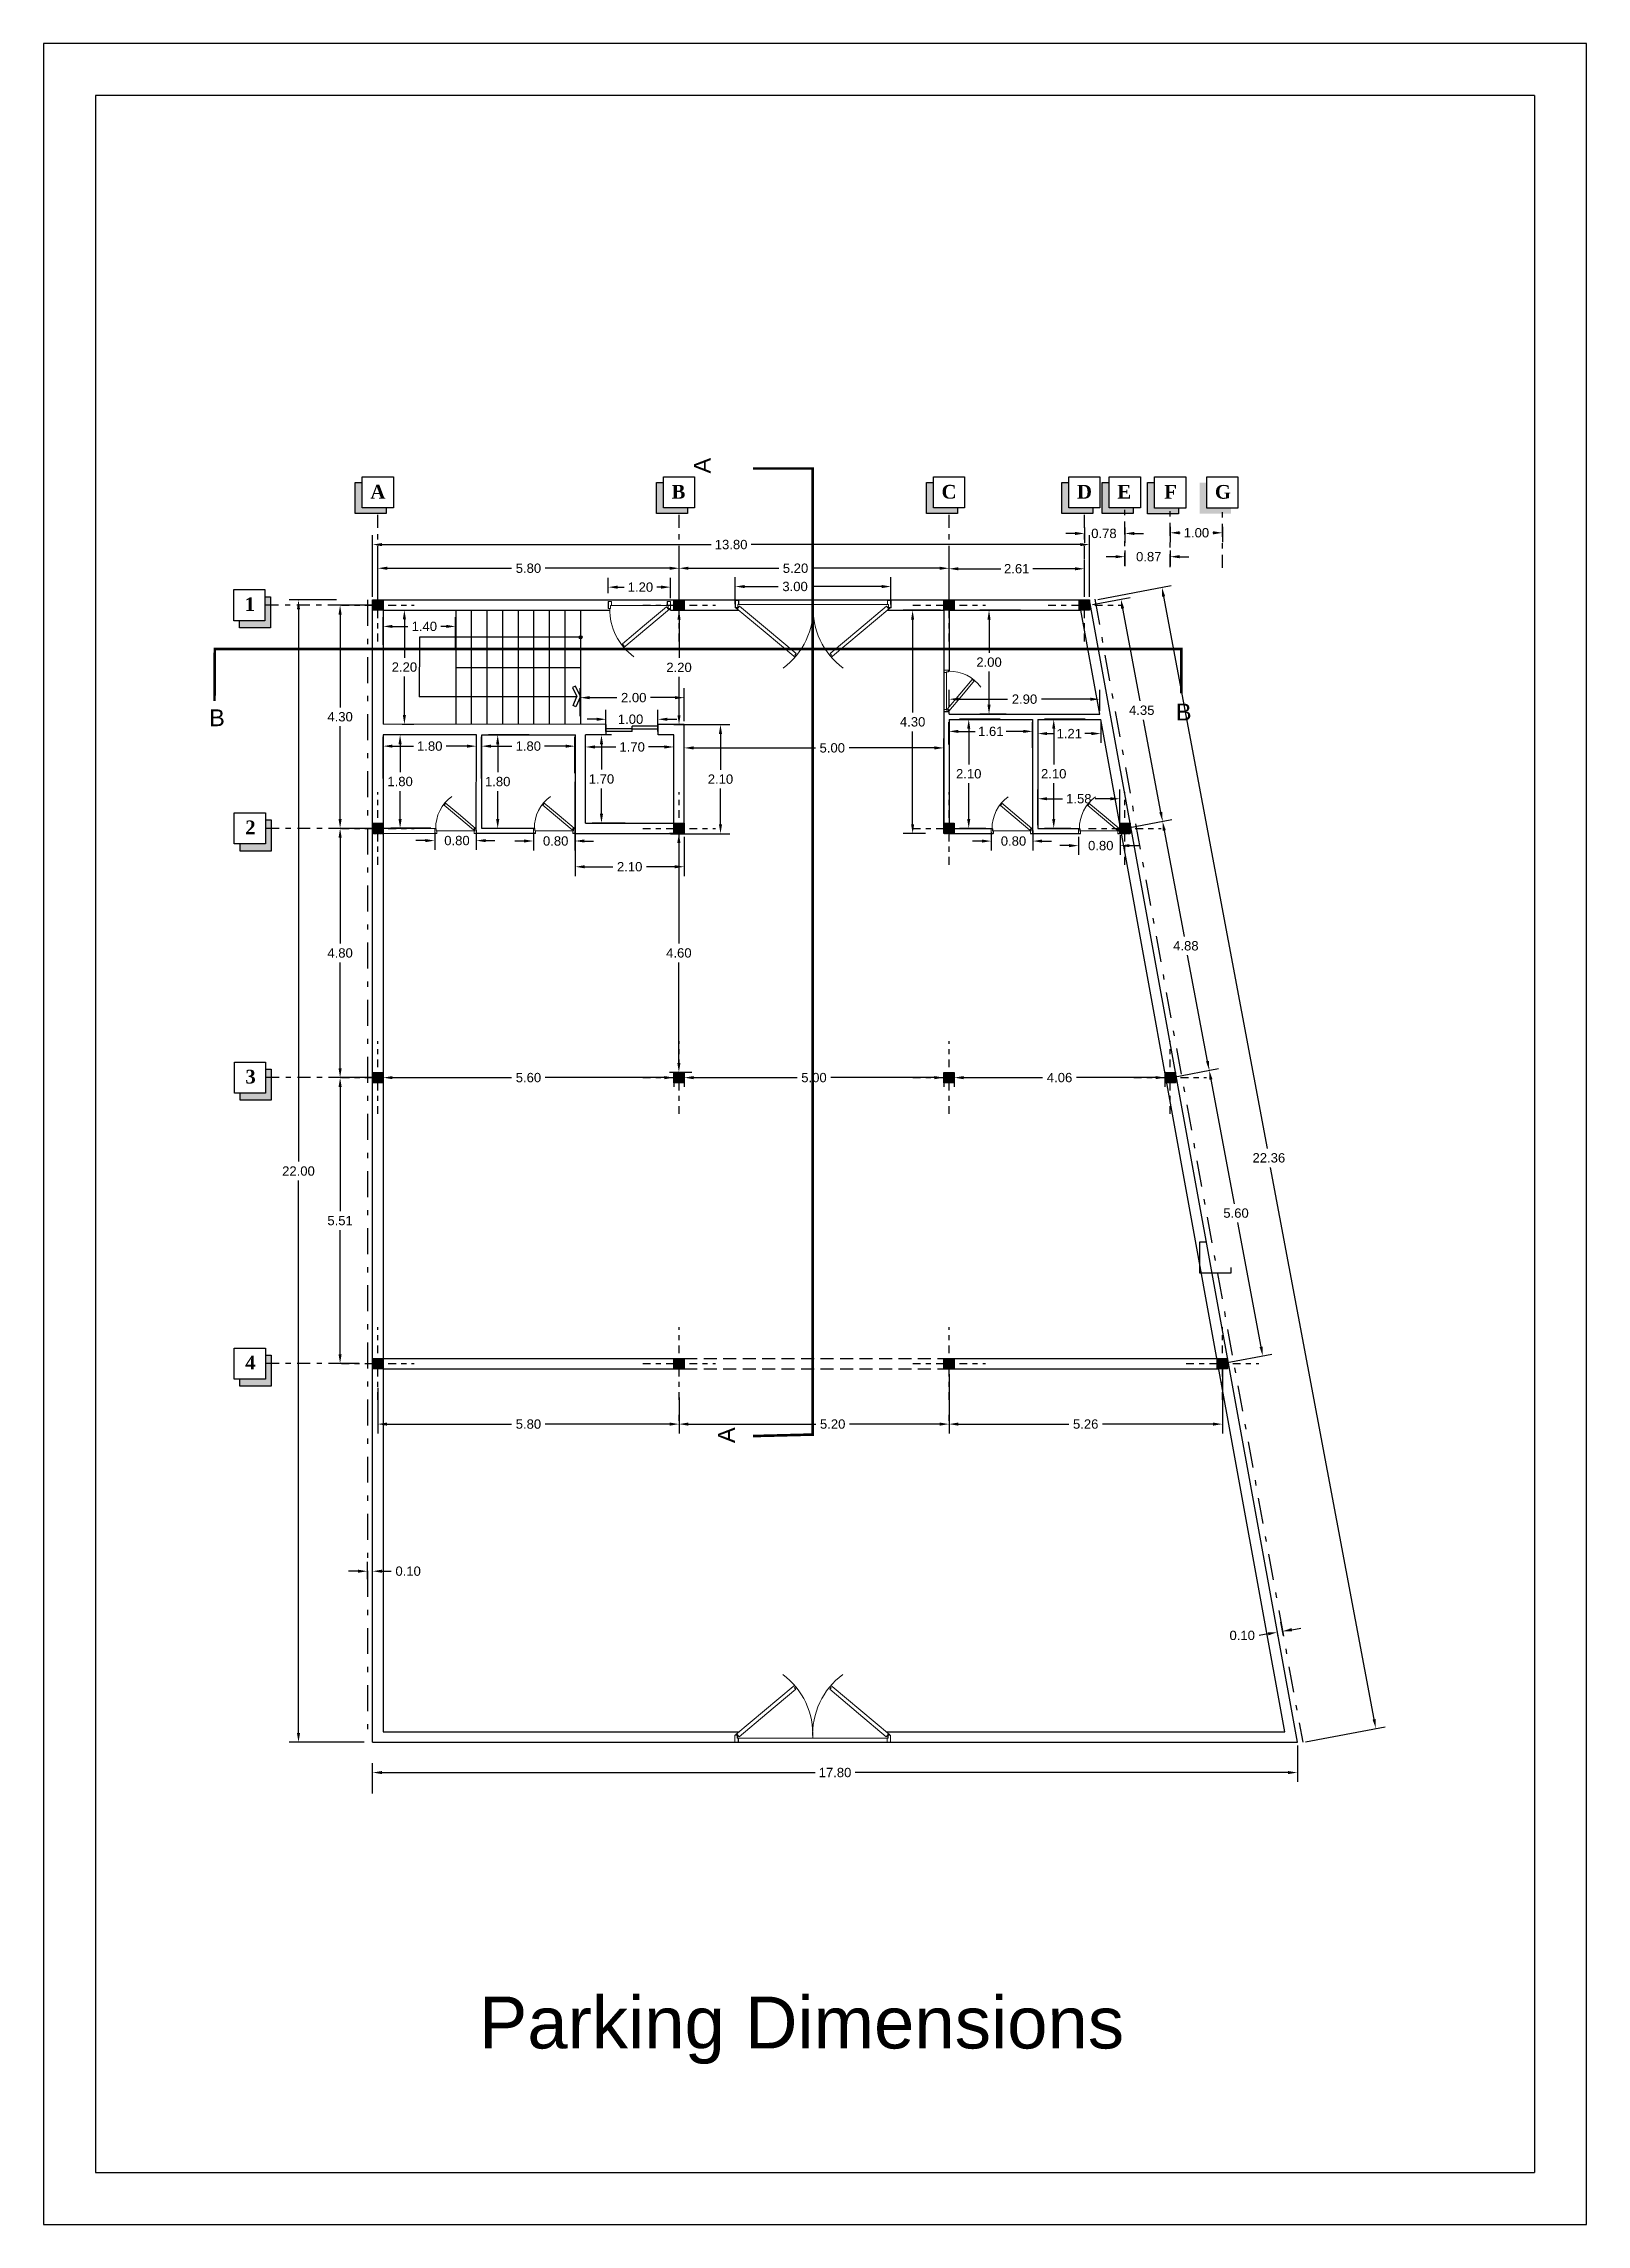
# Model space of a CAD drawing. Header units: metres. Extents: x 118 to 385, y 94 to 136.
# Drawn here: x 210.55 to 240.25, y 93.69 to 135.69 of the extents above; entities that cross this region are included whole.
import ezdxf
from ezdxf.enums import TextEntityAlignment as Align

# ---------------------------------------------------------------- set-up
doc = ezdxf.new("R2010")
doc.units = ezdxf.units.M
doc.header["$MEASUREMENT"] = 0
for name, pattern in [('ACAD_ISO02W100', [15, 12, -3]), ('ACAD_ISO10W100', [18, 12, -3, 0, -3]), ('DASHDOT', [1, 0.5, -0.25, 0, -0.25]), ('HIDDEN', [0.375, 0.25, -0.125])]:
    doc.linetypes.add(name, pattern=pattern)
doc.layers.add('13', color=13, linetype='Continuous', lineweight=9)
doc.layers.add('Mobleman', color=8, linetype='Continuous', lineweight=9)
for name, color, linetype in [('AX bandi', 253, 'Continuous'), ('Dimention', 8, 'Continuous'), ('Engheta', 1, 'DASHDOT'), ('Pele', 8, 'Continuous'), ('Sotoon', 8, 'Continuous'), ('window', 8, 'Continuous')]:
    doc.layers.add(name, color=color, linetype=linetype)
doc.styles.add('77', font='swiss.ttf')
doc.styles.add('my number', font='timesbd.ttf')
doc.styles.get("Standard").update_dxf_attribs({"font": 'arial.ttf'})
doc.dimstyles.get("Standard").update_dxf_attribs({"dimtxt": 0.18, "dimasz": 0.18, "dimexe": 0.18, "dimexo": 0.0625, "dimgap": 0.09, "dimtad": 0, "dimtih": 1, "dimtoh": 1, "dimdec": 4, "dimzin": 0, "dimdsep": 46, "dimtxsty": 'Standard', "dimcen": 0.09, "dimadec": 0, "dimazin": 0, "dimtfac": 1, "dimtdec": 4, "dimtofl": 0, "dimtmove": 0, "dimatfit": 3, "dimfxl": 1, "dimtolj": 1, "dimtzin": 0, "dimarcsym": 0})

msp = doc.modelspace()

# ---------------------------------------------------------------- texts
at = {"insert": (218.93109, 98.07716), "char_height": 1, "attachment_point": 1}
msp.add_mtext_dynamic_manual_height_columns('Parking Dimensions', width=12.9686917, gutter_width=1, heights=[0], dxfattribs=at)
at = {"layer": '13', "style": '77'}
for p in [(223.23246, 127.56097), (223.69668, 108.8886)]:
    msp.add_text('A', height=0.32389, rotation=90, dxfattribs=at).set_placement(p, align=Align.MIDDLE_CENTER)
for p in [(213.889, 122.70569), (232.50029, 122.81673)]:
    msp.add_text('B', height=0.32389, dxfattribs=at).set_placement(p, align=Align.MIDDLE_CENTER)
at = {"layer": 'AX bandi', "style": 'my number'}
for s, p in [('A', (216.84181, 126.92619)), ('B', (222.64037, 126.92619)), ('C', (227.83785, 126.92619)), ('D', (230.44436, 126.92619)), ('E', (231.22294, 126.92619)), ('F', (232.12387, 126.92461)), ('G', (233.10049, 126.92461)), ('1', (214.42212, 124.7608)), ('2', (214.43248, 120.46196)), ('3', (214.4347, 115.66191)), ('4', (214.43211, 110.15453))]:
    msp.add_text(s, height=0.26439, dxfattribs=at).set_placement(p)

# ---------------------------------------------------------------- blocks, each defined once
blk = doc.blocks.new('door80')
at = {"color": 0, "linetype": 'Continuous'}
for p, q in [((-0.593581, 0.573519), (-0.61896, 0.543274)), ((-0.606346, 0.58423), (-0.593581, 0.573519)), ((-0.305644, 0.342533), (-0.601094, 0.590445)), ((-0.61896, 0.543274), (-0.336253, 0.306055)), ((-0.336253, 0.306055), (-0.053546, 0.068835)), ((-0.013818, 0.097661), (-0.305644, 0.342533)), ((-0.053546, 0.068835), (-0.028167, 0.099081)), ((-0.028167, 0.099081), (-0.019048, 0.091429)), ((-0.019048, 0.091429), (-0.013818, 0.097661))]:
    blk.add_line(p, q, dxfattribs=at)
at = {"color": 0}
blk.add_line((-0.757143, 0.051946), (-0.042857, 0.051946), dxfattribs=at)
at = {"color": 0, "linetype": 'Continuous'}
for points in [[(-0.757143, 0.051946), (-0.757143, 0), (-0.8, 0), (-0.8, 0.091429), (-0.769048, 0.091429), (-0.769048, 0.051946)], [(-0.759048, 0.050041), (-0.759048, 0.001905), (-0.798095, 0.001905), (-0.798095, 0.089524), (-0.770952, 0.089524), (-0.770952, 0.050041)], [(-0.042857, 0.051946), (-0.042857, 0), (0, 0), (0, 0.091429), (-0.030952, 0.091429), (-0.030952, 0.051946)], [(-0.040952, 0.050041), (-0.040952, 0.001905), (-0.001905, 0.001905), (-0.001905, 0.089524), (-0.029048, 0.089524), (-0.029048, 0.050041)]]:
    blk.add_lwpolyline(points, close=True, dxfattribs=at)
blk.add_arc((-0.030525, 0.102962), 0.750459, 125.995317, 180.880619, dxfattribs=at)
blk = doc.blocks.new('AX')
at = {"linetype": 'Continuous'}
h = blk.add_hatch(dxfattribs=at)
h.set_pattern_fill('DOTS', color=256, scale=0.35, style=0)
h.paths.add_polyline_path([(-0.1, 0.1), (-0.1, 0), (0, 0), (0, 0.1)])
h.paths.add_polyline_path([(0, 0.1), (0, 0), (0.1, 0), (0.1, 0.1)])
h.paths.add_polyline_path([(0, 0), (0, -0.1), (0.1, -0.1), (0.1, 0)])
h.paths.add_polyline_path([(-0.1, 0), (-0.1, -0.1), (0, -0.1), (0, 0)])
h = blk.add_hatch(color=256)
h.paths.add_polyline_path([(0.1, 0), (0, 0), (0, -0.1), (0.1, -0.1)])
h.paths.add_polyline_path([(0.1, 0.1), (0, 0.1), (0, 0), (0.1, 0)])
h.paths.add_polyline_path([(0, 0.1), (-0.1, 0.1), (-0.1, 0), (0, 0)])
h.paths.add_polyline_path([(0, 0), (-0.1, 0), (-0.1, -0.1), (0, -0.1)])
at = {"color": 0, "linetype": 'DASHDOT', "ltscale": 0.3}
for p, q in [((0, -0.7), (0, 0.7)), ((-0.7, 0), (0.7, 0))]:
    blk.add_line(p, q, dxfattribs=at)
at = {"color": 0, "linetype": 'Continuous'}
blk.add_lwpolyline([(-0.1, 0.1), (0.1, 0.1), (0.1, -0.1), (-0.1, -0.1), (-0.1, 0.1)], dxfattribs=at)
blk = doc.blocks.new('AAAA')
at = {"linetype": 'Continuous'}
h = blk.add_hatch(color=256, dxfattribs=at)
h.paths.add_polyline_path([(0.577, 0.465), (0.577, 0.531), (0.51, 0.531), (0.51, 0.465)])
h.paths.add_polyline_path([(0.643, 0.465), (0.643, 0.531), (0.577, 0.531), (0.577, 0.465)])
h.paths.add_polyline_path([(0.577, 0.465), (0.577, 0.398), (0.643, 0.398), (0.643, 0.465)])
h.paths.add_polyline_path([(0.577, 0.465), (0.51, 0.465), (0.51, 0.398), (0.577, 0.398)])
at = {"linetype": 'ACAD_ISO02W100', "xscale": 0.6666, "yscale": 0.6666, "zscale": 0.6666}
blk.add_blockref('AX', (0.577, 0.465), dxfattribs=at)
blk = doc.blocks.new('*D287')
at = {"layer": 'Defpoints', "color": 0, "transparency": 16777216}
for p in [(230.688, 126.041), (216.886, 124.975), (230.688, 124.975)]:
    blk.add_point(p, dxfattribs=at)
at = {"layer": 'Dimention', "color": 0, "lineweight": -2, "transparency": 16777216}
for p, q in [((216.886, 125.037), (216.886, 126.221)), ((217.066, 126.041), (223.402, 126.041)), ((230.508, 126.041), (224.172, 126.041)), ((230.688, 125.037), (230.688, 126.221))]:
    blk.add_line(p, q, dxfattribs=at)
at = {"layer": 'Dimention', "color": 0, "transparency": 16777216}
for points in [[(217.066, 126.071), (217.066, 126.011), (216.886, 126.041)], [(230.508, 126.071), (230.508, 126.011), (230.688, 126.041)]]:
    blk.add_solid(points, dxfattribs=at)
at = {"layer": 'Dimention', "color": 0, "transparency": 16777216, "insert": (223.787, 126.041), "char_height": 0.18, "attachment_point": 5}
blk.add_mtext('\\A1;13.80', dxfattribs=at)
blk = doc.blocks.new('*D288')
at = {"layer": 'Defpoints', "color": 0, "transparency": 16777216}
for p in [(222.785, 125.585), (216.986, 124.775), (222.785, 125.058)]:
    blk.add_point(p, dxfattribs=at)
at = {"layer": 'Dimention', "color": 0, "lineweight": -2, "transparency": 16777216}
for p, q in [((216.986, 124.837), (216.986, 125.765)), ((217.166, 125.585), (219.562, 125.585)), ((222.605, 125.585), (220.209, 125.585)), ((222.785, 125.12), (222.785, 125.765))]:
    blk.add_line(p, q, dxfattribs=at)
at = {"layer": 'Dimention', "color": 0, "transparency": 16777216}
for points in [[(217.166, 125.615), (217.166, 125.555), (216.986, 125.585)], [(222.605, 125.615), (222.605, 125.555), (222.785, 125.585)]]:
    blk.add_solid(points, dxfattribs=at)
at = {"layer": 'Dimention', "color": 0, "transparency": 16777216, "insert": (219.885, 125.585), "char_height": 0.18, "attachment_point": 5}
blk.add_mtext('\\A1;5.80', dxfattribs=at)
blk = doc.blocks.new('*D289')
at = {"layer": 'Defpoints', "color": 0, "transparency": 16777216}
for p in [(227.982, 125.585), (222.785, 124.81), (227.982, 125.058)]:
    blk.add_point(p, dxfattribs=at)
at = {"layer": 'Dimention', "color": 0, "lineweight": -2, "transparency": 16777216}
for p, q in [((222.785, 124.872), (222.785, 125.765)), ((222.965, 125.585), (224.703, 125.585)), ((227.802, 125.585), (225.35, 125.585)), ((227.982, 125.12), (227.982, 125.765))]:
    blk.add_line(p, q, dxfattribs=at)
at = {"layer": 'Dimention', "color": 0, "transparency": 16777216}
for points in [[(222.965, 125.615), (222.965, 125.555), (222.785, 125.585)], [(227.802, 125.615), (227.802, 125.555), (227.982, 125.585)]]:
    blk.add_solid(points, dxfattribs=at)
at = {"layer": 'Dimention', "color": 0, "transparency": 16777216, "insert": (225.027, 125.585), "char_height": 0.18, "attachment_point": 5}
blk.add_mtext('\\A1;5.20', dxfattribs=at)
blk = doc.blocks.new('*D290')
at = {"layer": 'Defpoints', "color": 0, "transparency": 16777216}
for p in [(230.588, 125.575), (227.982, 124.81), (230.588, 124.975)]:
    blk.add_point(p, dxfattribs=at)
at = {"layer": 'Dimention', "color": 0, "lineweight": -2, "transparency": 16777216}
for p, q in [((227.982, 124.872), (227.982, 125.755)), ((230.588, 125.037), (230.588, 125.755)), ((228.162, 125.575), (228.977, 125.575)), ((230.408, 125.575), (229.593, 125.575))]:
    blk.add_line(p, q, dxfattribs=at)
at = {"layer": 'Dimention', "color": 0, "transparency": 16777216}
for points in [[(228.162, 125.605), (228.162, 125.545), (227.982, 125.575)], [(230.408, 125.605), (230.408, 125.545), (230.588, 125.575)]]:
    blk.add_solid(points, dxfattribs=at)
at = {"layer": 'Dimention', "color": 0, "transparency": 16777216, "insert": (229.285, 125.575), "char_height": 0.18, "attachment_point": 5}
blk.add_mtext('\\A1;2.61', dxfattribs=at)
blk = doc.blocks.new('1002')
at = {"color": 0, "linetype": 'Continuous'}
for p, q in [((-0.532537, 0.830803), (-0.616025, 0.357314)), ((-0.56915, 0.349049), (-0.48827, 0.807741)), ((-0.527528, 0.814663), (-0.524919, 0.829459)), ((-0.48827, 0.807741), (-0.527027, 0.814575)), ((-0.616025, 0.357314), (-0.699514, -0.116174)), ((-0.652757, -0.125111), (-0.56915, 0.349049)), ((-0.682379, -0.139435), (-0.679036, -0.120477)), ((-0.678535, -0.120566), (-0.652757, -0.125111)), ((-0.461944, -0.52124), (-0.443854, -0.527824)), ((0.00143, -0.712151), (-0.450367, -0.54771)), ((-0.44368, -0.527346), (-0.434728, -0.502749)), ((-0.434728, -0.502749), (0.01771, -0.667423)), ((0.453228, -0.876592), (0.00143, -0.712151)), ((0.01771, -0.667423), (0.455389, -0.826725)), ((0.455389, -0.826725), (0.441929, -0.863706)), ((0.441755, -0.864185), (0.455873, -0.869323))]:
    blk.add_line(p, q, dxfattribs=at)
for p, q in [((-0.524919, 0.829459), (-0.532537, 0.830803)), ((0.010252, -0.017756), (-0.010252, 0.017756)), ((-0.010252, 0.017756), (0.010252, -0.017756)), ((-0.699514, -0.116174), (-0.703348, -0.135524)), ((-0.450367, -0.54771), (-0.469042, -0.541355)), ((0.455873, -0.869323), (0.453228, -0.876592))]:
    blk.add_line(p, q)
at = {"color": 0}
for p, q in [((-0.476874, 0.82597), (-0.010252, 0.017756)), ((0.476874, -0.82597), (0.010252, -0.017756))]:
    blk.add_line(p, q, dxfattribs=at)
at = {"color": 0, "linetype": 'Continuous'}
for points in [[(-0.476874, 0.82597), (-0.431453, 0.852194), (-0.454579, 0.892249), (-0.534523, 0.846093), (-0.517407, 0.816448), (-0.482884, 0.83638)], [(-0.47617, 0.828597), (-0.43408, 0.852898), (-0.455283, 0.889622), (-0.531896, 0.84539), (-0.516703, 0.819075), (-0.48218, 0.839007)], [(0.476874, -0.82597), (0.522295, -0.799746), (0.545421, -0.839802), (0.465477, -0.885957), (0.448361, -0.856311), (0.482884, -0.83638)], [(0.479501, -0.826674), (0.521591, -0.802374), (0.542794, -0.839098), (0.466181, -0.88333), (0.450988, -0.857015), (0.485511, -0.837083)]]:
    blk.add_lwpolyline(points, close=True, dxfattribs=at)
for centre, start, end in [((0.431621, -0.847837), 116.979957, 173.55321), ((-0.518438, 0.797713), 246.44679, 303.020043)]:
    blk.add_arc(centre, 0.95138, start, end, dxfattribs=at)
blk = doc.blocks.new('door100')
at = {"rotation": 59.99999999999999}
blk.add_blockref('1002', (-1, -0.052447), dxfattribs=at)
blk = doc.blocks.new('*D291')
at = {"layer": 'Defpoints', "color": 0, "transparency": 16777216}
for p in [(215.458, 124.975), (216.251, 124.975), (216.786, 102.975)]:
    blk.add_point(p, dxfattribs=at)
at = {"layer": 'Dimention', "color": 0, "lineweight": -2, "transparency": 16777216}
for p, q in [((216.189, 124.975), (215.278, 124.975)), ((215.458, 124.795), (215.458, 114.157)), ((215.458, 103.155), (215.458, 113.793)), ((216.723, 102.975), (215.278, 102.975))]:
    blk.add_line(p, q, dxfattribs=at)
at = {"layer": 'Dimention', "color": 0, "transparency": 16777216}
for points in [[(215.428, 124.795), (215.488, 124.795), (215.458, 124.975)], [(215.428, 103.155), (215.488, 103.155), (215.458, 102.975)]]:
    blk.add_solid(points, dxfattribs=at)
at = {"layer": 'Dimention', "color": 0, "transparency": 16777216, "insert": (215.458, 113.975), "char_height": 0.18, "attachment_point": 5}
blk.add_mtext('\\A1;22.00', dxfattribs=at)
blk = doc.blocks.new('*D292')
at = {"layer": 'Defpoints', "color": 0, "transparency": 16777216}
for p in [(216.259, 124.874), (217.052, 124.874), (216.689, 120.575)]:
    blk.add_point(p, dxfattribs=at)
at = {"layer": 'Dimention', "color": 0, "lineweight": -2, "transparency": 16777216}
for p, q in [((216.99, 124.874), (216.079, 124.874)), ((216.259, 124.694), (216.259, 122.906)), ((216.259, 120.755), (216.259, 122.542)), ((216.627, 120.575), (216.079, 120.575))]:
    blk.add_line(p, q, dxfattribs=at)
at = {"layer": 'Dimention', "color": 0, "transparency": 16777216}
for points in [[(216.229, 124.694), (216.289, 124.694), (216.259, 124.874)], [(216.229, 120.755), (216.289, 120.755), (216.259, 120.575)]]:
    blk.add_solid(points, dxfattribs=at)
at = {"layer": 'Dimention', "color": 0, "transparency": 16777216, "insert": (216.259, 122.724), "char_height": 0.18, "attachment_point": 5}
blk.add_mtext('\\A1;4.30', dxfattribs=at)
blk = doc.blocks.new('*D293')
at = {"layer": 'Defpoints', "color": 0, "transparency": 16777216}
for p in [(216.259, 120.575), (217.346, 120.575), (216.693, 115.775)]:
    blk.add_point(p, dxfattribs=at)
at = {"layer": 'Dimention', "color": 0, "lineweight": -2, "transparency": 16777216}
for p, q in [((217.283, 120.575), (216.079, 120.575)), ((216.259, 120.395), (216.259, 118.357)), ((216.259, 115.955), (216.259, 117.993)), ((216.63, 115.775), (216.079, 115.775))]:
    blk.add_line(p, q, dxfattribs=at)
at = {"layer": 'Dimention', "color": 0, "transparency": 16777216}
for points in [[(216.229, 120.395), (216.289, 120.395), (216.259, 120.575)], [(216.229, 115.955), (216.289, 115.955), (216.259, 115.775)]]:
    blk.add_solid(points, dxfattribs=at)
at = {"layer": 'Dimention', "color": 0, "transparency": 16777216, "insert": (216.259, 118.175), "char_height": 0.18, "attachment_point": 5}
blk.add_mtext('\\A1;4.80', dxfattribs=at)
blk = doc.blocks.new('*D294')
at = {"layer": 'Defpoints', "color": 0, "transparency": 16777216}
for p in [(216.259, 115.775), (217.052, 115.775), (216.689, 110.268)]:
    blk.add_point(p, dxfattribs=at)
at = {"layer": 'Dimention', "color": 0, "lineweight": -2, "transparency": 16777216}
for p, q in [((216.99, 115.775), (216.079, 115.775)), ((216.259, 115.595), (216.259, 113.203)), ((216.259, 110.448), (216.259, 112.839)), ((216.626, 110.268), (216.079, 110.268))]:
    blk.add_line(p, q, dxfattribs=at)
at = {"layer": 'Dimention', "color": 0, "transparency": 16777216}
for points in [[(216.229, 115.595), (216.289, 115.595), (216.259, 115.775)], [(216.229, 110.448), (216.289, 110.448), (216.259, 110.268)]]:
    blk.add_solid(points, dxfattribs=at)
at = {"layer": 'Dimention', "color": 0, "transparency": 16777216, "insert": (216.259, 113.021), "char_height": 0.18, "attachment_point": 5}
blk.add_mtext('\\A1;5.51', dxfattribs=at)
blk = doc.blocks.new('*D295')
at = {"layer": 'Defpoints', "color": 0, "transparency": 16777216}
for p in [(216.985, 109.864), (222.785, 109.102), (222.785, 109.102)]:
    blk.add_point(p, dxfattribs=at)
at = {"layer": 'Dimention', "color": 0, "lineweight": -2, "transparency": 16777216}
for p, q in [((216.985, 109.801), (216.985, 108.922)), ((222.785, 109.165), (222.785, 109.282)), ((217.165, 109.102), (219.561, 109.102)), ((222.605, 109.102), (220.208, 109.102))]:
    blk.add_line(p, q, dxfattribs=at)
at = {"layer": 'Dimention', "color": 0, "transparency": 16777216}
for points in [[(217.165, 109.132), (217.165, 109.072), (216.985, 109.102)], [(222.605, 109.132), (222.605, 109.072), (222.785, 109.102)]]:
    blk.add_solid(points, dxfattribs=at)
at = {"layer": 'Dimention', "color": 0, "transparency": 16777216, "insert": (219.885, 109.102), "char_height": 0.18, "attachment_point": 5}
blk.add_mtext('\\A1;5.80', dxfattribs=at)
blk = doc.blocks.new('*D296')
at = {"layer": 'Defpoints', "color": 0, "transparency": 16777216}
for p in [(222.785, 109.677), (227.982, 109.102), (227.982, 109.102)]:
    blk.add_point(p, dxfattribs=at)
at = {"layer": 'Dimention', "color": 0, "lineweight": -2, "transparency": 16777216}
for p, q in [((222.785, 109.614), (222.785, 108.922)), ((227.982, 109.165), (227.982, 109.282)), ((222.965, 109.102), (225.419, 109.102)), ((227.802, 109.102), (226.066, 109.102))]:
    blk.add_line(p, q, dxfattribs=at)
at = {"layer": 'Dimention', "color": 0, "transparency": 16777216}
for points in [[(222.965, 109.132), (222.965, 109.072), (222.785, 109.102)], [(227.802, 109.132), (227.802, 109.072), (227.982, 109.102)]]:
    blk.add_solid(points, dxfattribs=at)
at = {"layer": 'Dimention', "color": 0, "transparency": 16777216, "insert": (225.742, 109.102), "char_height": 0.18, "attachment_point": 5}
blk.add_mtext('\\A1;5.20', dxfattribs=at)
blk = doc.blocks.new('*D297')
at = {"layer": 'Defpoints', "color": 0, "transparency": 16777216}
for p in [(230.686, 124.875), (231.367, 120.575), (232.093, 120.711)]:
    blk.add_point(p, dxfattribs=at)
at = {"layer": 'Dimention', "color": 0, "lineweight": -2, "transparency": 16777216}
for p, q in [((230.747, 124.886), (231.468, 125.021)), ((231.324, 124.811), (231.658, 123.032)), ((232.06, 120.888), (231.726, 122.668)), ((231.429, 120.586), (232.27, 120.744))]:
    blk.add_line(p, q, dxfattribs=at)
at = {"layer": 'Dimention', "color": 0, "transparency": 16777216}
for points in [[(231.354, 124.817), (231.295, 124.806), (231.291, 124.988)], [(232.089, 120.893), (232.03, 120.882), (232.093, 120.711)]]:
    blk.add_solid(points, dxfattribs=at)
at = {"layer": 'Dimention', "color": 0, "transparency": 16777216, "insert": (231.692, 122.85), "char_height": 0.18, "attachment_point": 5}
blk.add_mtext('\\A1;4.35', dxfattribs=at)
blk = doc.blocks.new('*D298')
at = {"layer": 'Defpoints', "color": 0, "transparency": 16777216}
for p in [(232.24, 115.775), (233.245, 110.268), (234.022, 110.413)]:
    blk.add_point(p, dxfattribs=at)
at = {"layer": 'Dimention', "color": 0, "lineweight": -2, "transparency": 16777216}
for p, q in [((232.301, 115.786), (233.168, 115.949)), ((233.024, 115.739), (233.473, 113.346)), ((233.989, 110.59), (233.541, 112.983)), ((233.306, 110.279), (234.199, 110.446))]:
    blk.add_line(p, q, dxfattribs=at)
at = {"layer": 'Dimention', "color": 0, "transparency": 16777216}
for points in [[(233.054, 115.744), (232.995, 115.733), (232.991, 115.916)], [(234.019, 110.596), (233.96, 110.585), (234.022, 110.413)]]:
    blk.add_solid(points, dxfattribs=at)
at = {"layer": 'Dimention', "color": 0, "transparency": 16777216, "insert": (233.507, 113.165), "char_height": 0.18, "attachment_point": 5}
blk.add_mtext('\\A1;5.60', dxfattribs=at)
blk = doc.blocks.new('*D299')
at = {"layer": 'Defpoints', "color": 0, "transparency": 16777216}
for p in [(230.786, 124.975), (234.786, 102.975), (236.199, 103.24)]:
    blk.add_point(p, dxfattribs=at)
at = {"layer": 'Dimention', "color": 0, "lineweight": -2, "transparency": 16777216}
for p, q in [((230.847, 124.986), (232.257, 125.251)), ((232.113, 125.041), (234.105, 114.411)), ((236.165, 103.417), (234.173, 114.047)), ((234.847, 102.986), (236.376, 103.273))]:
    blk.add_line(p, q, dxfattribs=at)
at = {"layer": 'Dimention', "color": 0, "transparency": 16777216}
for points in [[(232.143, 125.046), (232.084, 125.035), (232.08, 125.217)], [(236.195, 103.422), (236.136, 103.411), (236.199, 103.24)]]:
    blk.add_solid(points, dxfattribs=at)
at = {"layer": 'Dimention', "color": 0, "transparency": 16777216, "insert": (234.139, 114.229), "char_height": 0.18, "attachment_point": 5}
blk.add_mtext('\\A1;22.36', dxfattribs=at)
blk = doc.blocks.new('*D300')
at = {"layer": 'Defpoints', "color": 0, "transparency": 16777216}
for p in [(234.689, 102.975), (234.689, 102.391), (216.885, 101.927)]:
    blk.add_point(p, dxfattribs=at)
at = {"layer": 'Dimention', "color": 0, "lineweight": -2, "transparency": 16777216}
for p, q in [((234.689, 102.912), (234.689, 102.211)), ((216.885, 101.989), (216.885, 102.571)), ((217.065, 102.391), (225.402, 102.391)), ((234.509, 102.391), (226.172, 102.391))]:
    blk.add_line(p, q, dxfattribs=at)
at = {"layer": 'Dimention', "color": 0, "transparency": 16777216}
for points in [[(217.065, 102.421), (217.065, 102.361), (216.885, 102.391)], [(234.509, 102.421), (234.509, 102.361), (234.689, 102.391)]]:
    blk.add_solid(points, dxfattribs=at)
at = {"layer": 'Dimention', "color": 0, "transparency": 16777216, "insert": (225.787, 102.391), "char_height": 0.18, "attachment_point": 5}
blk.add_mtext('\\A1;17.80', dxfattribs=at)
blk = doc.blocks.new('*D301')
at = {"layer": 'Defpoints', "color": 0, "transparency": 16777216}
for p in [(231.367, 120.575), (232.24, 115.775), (232.991, 115.916)]:
    blk.add_point(p, dxfattribs=at)
at = {"layer": 'Dimention', "color": 0, "lineweight": -2, "transparency": 16777216}
for p, q in [((231.429, 120.586), (232.27, 120.744)), ((232.126, 120.534), (232.508, 118.495)), ((232.958, 116.093), (232.576, 118.131)), ((232.301, 115.786), (233.168, 115.949))]:
    blk.add_line(p, q, dxfattribs=at)
at = {"layer": 'Dimention', "color": 0, "transparency": 16777216}
for points in [[(232.155, 120.54), (232.096, 120.528), (232.093, 120.711)], [(232.988, 116.098), (232.929, 116.087), (232.991, 115.916)]]:
    blk.add_solid(points, dxfattribs=at)
at = {"layer": 'Dimention', "color": 0, "transparency": 16777216, "insert": (232.542, 118.313), "char_height": 0.18, "attachment_point": 5}
blk.add_mtext('\\A1;4.88', dxfattribs=at)
blk = doc.blocks.new('*D302')
at = {"layer": 'Defpoints', "color": 0, "transparency": 16777216}
for p in [(232.24, 126.448), (233.245, 126.448), (233.245, 126.268)]:
    blk.add_point(p, dxfattribs=at)
at = {"layer": 'Dimention', "color": 0, "lineweight": -2, "transparency": 16777216}
for p, q in [((232.24, 126.385), (232.24, 126.088)), ((232.42, 126.268), (232.43, 126.268)), ((233.065, 126.268), (233.06, 126.268)), ((233.245, 126.385), (233.245, 126.088))]:
    blk.add_line(p, q, dxfattribs=at)
at = {"layer": 'Dimention', "color": 0, "transparency": 16777216}
for points in [[(232.42, 126.298), (232.42, 126.238), (232.24, 126.268)], [(233.065, 126.298), (233.065, 126.238), (233.245, 126.268)]]:
    blk.add_solid(points, dxfattribs=at)
at = {"layer": 'Dimention', "color": 0, "transparency": 16777216, "insert": (232.745, 126.268), "char_height": 0.18, "attachment_point": 5}
blk.add_mtext('\\A1;1.00', dxfattribs=at)
blk = doc.blocks.new('*D303')
at = {"layer": 'Defpoints', "color": 0, "transparency": 16777216}
for p in [(231.367, 125.988), (232.24, 125.988), (232.24, 125.808)]:
    blk.add_point(p, dxfattribs=at)
at = {"layer": 'Dimention', "color": 0, "lineweight": -2, "transparency": 16777216}
for p, q in [((231.187, 125.808), (231.007, 125.808)), ((231.367, 125.925), (231.367, 125.628)), ((232.24, 125.925), (232.24, 125.628)), ((232.42, 125.808), (232.6, 125.808))]:
    blk.add_line(p, q, dxfattribs=at)
at = {"layer": 'Dimention', "color": 0, "transparency": 16777216}
for points in [[(231.187, 125.838), (231.187, 125.778), (231.367, 125.808)], [(232.42, 125.838), (232.42, 125.778), (232.24, 125.808)]]:
    blk.add_solid(points, dxfattribs=at)
at = {"layer": 'Dimention', "color": 0, "transparency": 16777216, "insert": (231.827, 125.808), "char_height": 0.18, "attachment_point": 5}
blk.add_mtext('\\A1;0.87', dxfattribs=at)
blk = doc.blocks.new('*D304')
at = {"layer": 'Defpoints', "color": 0, "transparency": 16777216}
for p in [(230.588, 126.435), (231.367, 126.435), (231.367, 126.255)]:
    blk.add_point(p, dxfattribs=at)
at = {"layer": 'Dimention', "color": 0, "lineweight": -2, "transparency": 16777216}
for p, q in [((230.408, 126.255), (230.228, 126.255)), ((230.588, 126.373), (230.588, 126.075)), ((231.367, 126.373), (231.367, 126.075)), ((231.547, 126.255), (231.727, 126.255))]:
    blk.add_line(p, q, dxfattribs=at)
at = {"layer": 'Dimention', "color": 0, "transparency": 16777216}
for points in [[(230.408, 126.285), (230.408, 126.225), (230.588, 126.255)], [(231.547, 126.285), (231.547, 126.225), (231.367, 126.255)]]:
    blk.add_solid(points, dxfattribs=at)
at = {"layer": 'Dimention', "color": 0, "transparency": 16777216, "insert": (230.964, 126.255), "char_height": 0.18, "attachment_point": 5}
blk.add_mtext('\\A1;0.78', dxfattribs=at)
blk = doc.blocks.new('*D305')
at = {"layer": 'Defpoints', "color": 0, "transparency": 16777216}
for p in [(227.982, 110.127), (233.245, 110.268), (233.245, 109.102)]:
    blk.add_point(p, dxfattribs=at)
at = {"layer": 'Dimention', "color": 0, "lineweight": -2, "transparency": 16777216}
for p, q in [((227.982, 110.064), (227.982, 108.922)), ((233.245, 110.205), (233.245, 108.922)), ((228.162, 109.102), (230.29, 109.102)), ((233.065, 109.102), (230.937, 109.102))]:
    blk.add_line(p, q, dxfattribs=at)
at = {"layer": 'Dimention', "color": 0, "transparency": 16777216}
for points in [[(228.162, 109.132), (228.162, 109.072), (227.982, 109.102)], [(233.065, 109.132), (233.065, 109.072), (233.245, 109.102)]]:
    blk.add_solid(points, dxfattribs=at)
at = {"layer": 'Dimention', "color": 0, "transparency": 16777216, "insert": (230.613, 109.102), "char_height": 0.18, "attachment_point": 5}
blk.add_mtext('\\A1;5.26', dxfattribs=at)
blk = doc.blocks.new('*D306')
at = {"layer": 'Defpoints', "color": 0, "transparency": 16777216}
for p in [(216.885, 106.269), (216.784, 106.053), (216.885, 106.053)]:
    blk.add_point(p, dxfattribs=at)
at = {"layer": 'Engheta', "color": 0, "lineweight": -2, "transparency": 16777216}
for p, q in [((216.604, 106.269), (216.424, 106.269)), ((216.784, 106.116), (216.784, 106.449)), ((216.885, 106.116), (216.885, 106.449)), ((217.065, 106.269), (217.245, 106.269))]:
    blk.add_line(p, q, dxfattribs=at)
at = {"layer": 'Engheta', "color": 0, "transparency": 16777216}
for points in [[(216.604, 106.299), (216.604, 106.239), (216.784, 106.269)], [(217.065, 106.299), (217.065, 106.239), (216.885, 106.269)]]:
    blk.add_solid(points, dxfattribs=at)
at = {"layer": 'Engheta', "color": 0, "transparency": 16777216, "insert": (217.569, 106.269), "char_height": 0.18, "attachment_point": 5}
blk.add_mtext('\\A1;0.10', dxfattribs=at)
blk = doc.blocks.new('*D307')
at = {"layer": 'Defpoints', "color": 0, "transparency": 16777216}
for p in [(234.403, 105.112), (234.331, 104.943), (234.429, 104.961)]:
    blk.add_point(p, dxfattribs=at)
at = {"layer": 'Engheta', "color": 0, "lineweight": -2, "transparency": 16777216}
for p, q in [((234.127, 105.063), (233.95, 105.032)), ((234.32, 105.005), (234.273, 105.272)), ((234.419, 105.023), (234.372, 105.289)), ((234.58, 105.143), (234.757, 105.174))]:
    blk.add_line(p, q, dxfattribs=at)
at = {"layer": 'Engheta', "color": 0, "transparency": 16777216}
for points in [[(234.122, 105.093), (234.132, 105.034), (234.304, 105.095)], [(234.575, 105.173), (234.585, 105.113), (234.403, 105.112)]]:
    blk.add_solid(points, dxfattribs=at)
at = {"layer": 'Engheta', "color": 0, "transparency": 16777216, "insert": (233.626, 105.032), "char_height": 0.18, "attachment_point": 5}
blk.add_mtext('\\A1;0.10', dxfattribs=at)
blk = doc.blocks.new('*D308')
at = {"layer": 'Defpoints', "color": 0, "transparency": 16777216}
for p in [(218.882, 122.159), (217.087, 121.476), (218.882, 121.576)]:
    blk.add_point(p, dxfattribs=at)
at = {"layer": 'Dimention', "color": 0, "lineweight": -2, "transparency": 16777216}
for p, q in [((217.087, 121.538), (217.087, 122.339)), ((218.882, 121.638), (218.882, 122.339)), ((217.267, 122.159), (217.67, 122.159)), ((218.702, 122.159), (218.3, 122.159))]:
    blk.add_line(p, q, dxfattribs=at)
at = {"layer": 'Dimention', "color": 0, "transparency": 16777216}
for points in [[(217.267, 122.189), (217.267, 122.129), (217.087, 122.159)], [(218.702, 122.189), (218.702, 122.129), (218.882, 122.159)]]:
    blk.add_solid(points, dxfattribs=at)
at = {"layer": 'Dimention', "color": 0, "transparency": 16777216, "insert": (217.985, 122.159), "char_height": 0.18, "attachment_point": 5}
blk.add_mtext('\\A1;1.80', dxfattribs=at)
blk = doc.blocks.new('*D309')
at = {"layer": 'Defpoints', "color": 0, "transparency": 16777216}
for p in [(220.78, 122.159), (218.984, 121.476), (220.78, 121.576)]:
    blk.add_point(p, dxfattribs=at)
at = {"layer": 'Dimention', "color": 0, "lineweight": -2, "transparency": 16777216}
for p, q in [((218.984, 121.538), (218.984, 122.339)), ((220.78, 121.638), (220.78, 122.339)), ((219.164, 122.159), (219.567, 122.159)), ((220.6, 122.159), (220.197, 122.159))]:
    blk.add_line(p, q, dxfattribs=at)
at = {"layer": 'Dimention', "color": 0, "transparency": 16777216}
for points in [[(219.164, 122.189), (219.164, 122.129), (218.984, 122.159)], [(220.6, 122.189), (220.6, 122.129), (220.78, 122.159)]]:
    blk.add_solid(points, dxfattribs=at)
at = {"layer": 'Dimention', "color": 0, "transparency": 16777216, "insert": (219.882, 122.159), "char_height": 0.18, "attachment_point": 5}
blk.add_mtext('\\A1;1.80', dxfattribs=at)
blk = doc.blocks.new('*D310')
at = {"layer": 'Defpoints', "color": 0, "transparency": 16777216}
for p in [(230.884, 123.063), (227.985, 122.853), (230.884, 122.776)]:
    blk.add_point(p, dxfattribs=at)
at = {"layer": 'Dimention', "color": 0, "lineweight": -2, "transparency": 16777216}
for p, q in [((227.985, 122.915), (227.985, 123.243)), ((228.165, 123.063), (229.11, 123.063)), ((230.704, 123.063), (229.76, 123.063)), ((230.884, 122.838), (230.884, 123.243))]:
    blk.add_line(p, q, dxfattribs=at)
at = {"layer": 'Dimention', "color": 0, "transparency": 16777216}
for points in [[(228.165, 123.093), (228.165, 123.033), (227.985, 123.063)], [(230.704, 123.093), (230.704, 123.033), (230.884, 123.063)]]:
    blk.add_solid(points, dxfattribs=at)
at = {"layer": 'Dimention', "color": 0, "transparency": 16777216, "insert": (229.435, 123.063), "char_height": 0.18, "attachment_point": 5}
blk.add_mtext('\\A1;2.90', dxfattribs=at)
blk = doc.blocks.new('*D311')
at = {"layer": 'Defpoints', "color": 0, "transparency": 16777216}
for p in [(229.591, 122.443), (227.981, 122.13), (229.591, 122.063)]:
    blk.add_point(p, dxfattribs=at)
at = {"layer": 'Dimention', "color": 0, "lineweight": -2, "transparency": 16777216}
for p, q in [((227.981, 122.193), (227.981, 122.623)), ((228.161, 122.443), (228.488, 122.443)), ((229.411, 122.443), (229.084, 122.443)), ((229.591, 122.125), (229.591, 122.623))]:
    blk.add_line(p, q, dxfattribs=at)
at = {"layer": 'Dimention', "color": 0, "transparency": 16777216}
for points in [[(228.161, 122.473), (228.161, 122.413), (227.981, 122.443)], [(229.411, 122.473), (229.411, 122.413), (229.591, 122.443)]]:
    blk.add_solid(points, dxfattribs=at)
at = {"layer": 'Dimention', "color": 0, "transparency": 16777216, "insert": (228.786, 122.443), "char_height": 0.18, "attachment_point": 5}
blk.add_mtext('\\A1;1.61', dxfattribs=at)
blk = doc.blocks.new('*D312')
at = {"layer": 'Defpoints', "color": 0, "transparency": 16777216}
for p in [(229.691, 122.676), (230.902, 122.676), (230.902, 122.401)]:
    blk.add_point(p, dxfattribs=at)
at = {"layer": 'Dimention', "color": 0, "lineweight": -2, "transparency": 16777216}
for p, q in [((229.691, 122.613), (229.691, 122.221)), ((229.871, 122.401), (229.999, 122.401)), ((230.722, 122.401), (230.595, 122.401)), ((230.902, 122.613), (230.902, 122.221))]:
    blk.add_line(p, q, dxfattribs=at)
at = {"layer": 'Dimention', "color": 0, "transparency": 16777216}
for points in [[(229.871, 122.431), (229.871, 122.371), (229.691, 122.401)], [(230.722, 122.431), (230.722, 122.371), (230.902, 122.401)]]:
    blk.add_solid(points, dxfattribs=at)
at = {"layer": 'Dimention', "color": 0, "transparency": 16777216, "insert": (230.297, 122.401), "char_height": 0.18, "attachment_point": 5}
blk.add_mtext('\\A1;1.21', dxfattribs=at)
blk = doc.blocks.new('*D313')
at = {"layer": 'Defpoints', "color": 0, "transparency": 16777216}
for p in [(231.27, 121.146), (229.691, 120.576), (231.27, 120.563)]:
    blk.add_point(p, dxfattribs=at)
at = {"layer": 'Dimention', "color": 0, "lineweight": -2, "transparency": 16777216}
for p, q in [((229.691, 120.638), (229.691, 121.326)), ((229.871, 121.146), (230.165, 121.146)), ((231.09, 121.146), (230.796, 121.146)), ((231.27, 120.626), (231.27, 121.326))]:
    blk.add_line(p, q, dxfattribs=at)
at = {"layer": 'Dimention', "color": 0, "transparency": 16777216}
for points in [[(229.871, 121.176), (229.871, 121.116), (229.691, 121.146)], [(231.09, 121.176), (231.09, 121.116), (231.27, 121.146)]]:
    blk.add_solid(points, dxfattribs=at)
at = {"layer": 'Dimention', "color": 0, "transparency": 16777216, "insert": (230.481, 121.146), "char_height": 0.18, "attachment_point": 5}
blk.add_mtext('\\A1;1.58', dxfattribs=at)
blk = doc.blocks.new('*D314')
at = {"layer": 'Defpoints', "color": 0, "transparency": 16777216}
for p in [(222.684, 122.143), (220.984, 121.723), (222.684, 121.626)]:
    blk.add_point(p, dxfattribs=at)
at = {"layer": 'Dimention', "color": 0, "lineweight": -2, "transparency": 16777216}
for p, q in [((220.984, 121.786), (220.984, 122.323)), ((222.684, 121.688), (222.684, 122.323)), ((221.164, 122.143), (221.567, 122.143)), ((222.504, 122.143), (222.197, 122.143))]:
    blk.add_line(p, q, dxfattribs=at)
at = {"layer": 'Dimention', "color": 0, "transparency": 16777216}
for points in [[(221.164, 122.173), (221.164, 122.113), (220.984, 122.143)], [(222.504, 122.173), (222.504, 122.113), (222.684, 122.143)]]:
    blk.add_solid(points, dxfattribs=at)
at = {"layer": 'Dimention', "color": 0, "transparency": 16777216, "insert": (221.882, 122.143), "char_height": 0.18, "attachment_point": 5}
blk.add_mtext('\\A1;1.70', dxfattribs=at)
blk = doc.blocks.new('*D315')
at = {"layer": 'Defpoints', "color": 0, "transparency": 16777216}
for p in [(217.087, 115.776), (222.684, 115.876), (222.684, 115.775)]:
    blk.add_point(p, dxfattribs=at)
at = {"layer": 'Dimention', "color": 0, "lineweight": -2, "transparency": 16777216}
for p, q in [((217.087, 115.713), (217.087, 115.595)), ((217.267, 115.775), (219.562, 115.775)), ((222.504, 115.775), (220.209, 115.775)), ((222.684, 115.813), (222.684, 115.595))]:
    blk.add_line(p, q, dxfattribs=at)
at = {"layer": 'Dimention', "color": 0, "transparency": 16777216}
for points in [[(217.267, 115.805), (217.267, 115.745), (217.087, 115.775)], [(222.504, 115.805), (222.504, 115.745), (222.684, 115.775)]]:
    blk.add_solid(points, dxfattribs=at)
at = {"layer": 'Dimention', "color": 0, "transparency": 16777216, "insert": (219.885, 115.775), "char_height": 0.18, "attachment_point": 5}
blk.add_mtext('\\A1;5.60', dxfattribs=at)
blk = doc.blocks.new('*D316')
at = {"layer": 'Defpoints', "color": 0, "transparency": 16777216}
for p in [(222.884, 115.876), (227.881, 115.876), (227.881, 115.775)]:
    blk.add_point(p, dxfattribs=at)
at = {"layer": 'Dimention', "color": 0, "lineweight": -2, "transparency": 16777216}
for p, q in [((222.884, 115.813), (222.884, 115.595)), ((223.064, 115.775), (225.059, 115.775)), ((227.701, 115.775), (225.706, 115.775)), ((227.881, 115.813), (227.881, 115.595))]:
    blk.add_line(p, q, dxfattribs=at)
at = {"layer": 'Dimention', "color": 0, "transparency": 16777216}
for points in [[(223.064, 115.805), (223.064, 115.745), (222.884, 115.775)], [(227.701, 115.805), (227.701, 115.745), (227.881, 115.775)]]:
    blk.add_solid(points, dxfattribs=at)
at = {"layer": 'Dimention', "color": 0, "transparency": 16777216, "insert": (225.382, 115.775), "char_height": 0.18, "attachment_point": 5}
blk.add_mtext('\\A1;5.00', dxfattribs=at)
blk = doc.blocks.new('*D317')
at = {"layer": 'Defpoints', "color": 0, "transparency": 16777216}
for p in [(228.081, 115.876), (232.139, 115.876), (232.139, 115.775)]:
    blk.add_point(p, dxfattribs=at)
at = {"layer": 'Dimention', "color": 0, "lineweight": -2, "transparency": 16777216}
for p, q in [((228.081, 115.813), (228.081, 115.595)), ((228.261, 115.775), (229.783, 115.775)), ((231.959, 115.775), (230.437, 115.775)), ((232.139, 115.813), (232.139, 115.595))]:
    blk.add_line(p, q, dxfattribs=at)
at = {"layer": 'Dimention', "color": 0, "transparency": 16777216}
for points in [[(228.261, 115.805), (228.261, 115.745), (228.081, 115.775)], [(231.959, 115.805), (231.959, 115.745), (232.139, 115.775)]]:
    blk.add_solid(points, dxfattribs=at)
at = {"layer": 'Dimention', "color": 0, "transparency": 16777216, "insert": (230.11, 115.775), "char_height": 0.18, "attachment_point": 5}
blk.add_mtext('\\A1;4.06', dxfattribs=at)
blk = doc.blocks.new('*D318')
at = {"layer": 'Defpoints', "color": 0, "transparency": 16777216}
for p in [(227.881, 122.125), (227.881, 120.576), (222.884, 120.476)]:
    blk.add_point(p, dxfattribs=at)
at = {"layer": 'Dimention', "color": 0, "lineweight": -2, "transparency": 16777216}
for p, q in [((222.884, 120.538), (222.884, 122.305)), ((227.881, 120.638), (227.881, 122.305)), ((223.064, 122.125), (225.41, 122.125)), ((227.701, 122.125), (226.057, 122.125))]:
    blk.add_line(p, q, dxfattribs=at)
at = {"layer": 'Dimention', "color": 0, "transparency": 16777216}
for points in [[(223.064, 122.155), (223.064, 122.095), (222.884, 122.125)], [(227.701, 122.155), (227.701, 122.095), (227.881, 122.125)]]:
    blk.add_solid(points, dxfattribs=at)
at = {"layer": 'Dimention', "color": 0, "transparency": 16777216, "insert": (225.734, 122.125), "char_height": 0.18, "attachment_point": 5}
blk.add_mtext('\\A1;5.00', dxfattribs=at)
blk = doc.blocks.new('*D319')
at = {"layer": 'Defpoints', "color": 0, "transparency": 16777216}
for p in [(221.291, 122.375), (221.55, 122.375), (221.81, 120.676)]:
    blk.add_point(p, dxfattribs=at)
at = {"layer": 'Dimention', "color": 0, "lineweight": -2, "transparency": 16777216}
for p, q in [((221.487, 122.375), (221.111, 122.375)), ((221.291, 122.195), (221.291, 121.707)), ((221.291, 120.856), (221.291, 121.344)), ((221.747, 120.676), (221.111, 120.676))]:
    blk.add_line(p, q, dxfattribs=at)
at = {"layer": 'Dimention', "color": 0, "transparency": 16777216}
for points in [[(221.261, 122.195), (221.321, 122.195), (221.291, 122.375)], [(221.261, 120.856), (221.321, 120.856), (221.291, 120.676)]]:
    blk.add_solid(points, dxfattribs=at)
at = {"layer": 'Dimention', "color": 0, "transparency": 16777216, "insert": (221.291, 121.526), "char_height": 0.18, "attachment_point": 5}
blk.add_mtext('\\A1;1.70', dxfattribs=at)
blk = doc.blocks.new('*D320')
at = {"layer": 'Defpoints', "color": 0, "transparency": 16777216}
for p in [(219.293, 122.376), (219.962, 122.376), (219.944, 120.576)]:
    blk.add_point(p, dxfattribs=at)
at = {"layer": 'Dimention', "color": 0, "lineweight": -2, "transparency": 16777216}
for p, q in [((219.9, 122.376), (219.113, 122.376)), ((219.293, 122.196), (219.293, 121.658)), ((219.293, 120.756), (219.293, 121.294)), ((219.881, 120.576), (219.113, 120.576))]:
    blk.add_line(p, q, dxfattribs=at)
at = {"layer": 'Dimention', "color": 0, "transparency": 16777216}
for points in [[(219.263, 122.196), (219.323, 122.196), (219.293, 122.376)], [(219.263, 120.756), (219.323, 120.756), (219.293, 120.576)]]:
    blk.add_solid(points, dxfattribs=at)
at = {"layer": 'Dimention', "color": 0, "transparency": 16777216, "insert": (219.293, 121.476), "char_height": 0.18, "attachment_point": 5}
blk.add_mtext('\\A1;1.80', dxfattribs=at)
blk = doc.blocks.new('*D321')
at = {"layer": 'Defpoints', "color": 0, "transparency": 16777216}
for p in [(217.414, 122.377), (218.084, 122.377), (218.065, 120.577)]:
    blk.add_point(p, dxfattribs=at)
at = {"layer": 'Dimention', "color": 0, "lineweight": -2, "transparency": 16777216}
for p, q in [((218.021, 122.377), (217.234, 122.377)), ((217.414, 122.197), (217.414, 121.659)), ((217.414, 120.757), (217.414, 121.295)), ((218.003, 120.577), (217.234, 120.577))]:
    blk.add_line(p, q, dxfattribs=at)
at = {"layer": 'Dimention', "color": 0, "transparency": 16777216}
for points in [[(217.384, 122.197), (217.444, 122.197), (217.414, 122.377)], [(217.384, 120.757), (217.444, 120.757), (217.414, 120.577)]]:
    blk.add_solid(points, dxfattribs=at)
at = {"layer": 'Dimention', "color": 0, "transparency": 16777216, "insert": (217.414, 121.477), "char_height": 0.18, "attachment_point": 5}
blk.add_mtext('\\A1;1.80', dxfattribs=at)
blk = doc.blocks.new('*D322')
at = {"layer": 'Defpoints', "color": 0, "transparency": 16777216}
for p in [(228.361, 122.676), (229.03, 122.676), (228.751, 120.576)]:
    blk.add_point(p, dxfattribs=at)
at = {"layer": 'Dimention', "color": 0, "lineweight": -2, "transparency": 16777216}
for p, q in [((228.968, 122.676), (228.181, 122.676)), ((228.361, 122.496), (228.361, 121.808)), ((228.361, 120.756), (228.361, 121.444)), ((228.688, 120.576), (228.181, 120.576))]:
    blk.add_line(p, q, dxfattribs=at)
at = {"layer": 'Dimention', "color": 0, "transparency": 16777216}
for points in [[(228.331, 122.496), (228.391, 122.496), (228.361, 122.676)], [(228.331, 120.756), (228.391, 120.756), (228.361, 120.576)]]:
    blk.add_solid(points, dxfattribs=at)
at = {"layer": 'Dimention', "color": 0, "transparency": 16777216, "insert": (228.361, 121.626), "char_height": 0.18, "attachment_point": 5}
blk.add_mtext('\\A1;2.10', dxfattribs=at)
blk = doc.blocks.new('*D323')
at = {"layer": 'Defpoints', "color": 0, "transparency": 16777216}
for p in [(229.997, 122.676), (230.667, 122.676), (230.387, 120.576)]:
    blk.add_point(p, dxfattribs=at)
at = {"layer": 'Dimention', "color": 0, "lineweight": -2, "transparency": 16777216}
for p, q in [((230.604, 122.676), (229.817, 122.676)), ((229.997, 122.496), (229.997, 121.808)), ((229.997, 120.756), (229.997, 121.444)), ((230.324, 120.576), (229.817, 120.576))]:
    blk.add_line(p, q, dxfattribs=at)
at = {"layer": 'Dimention', "color": 0, "transparency": 16777216}
for points in [[(229.967, 122.496), (230.027, 122.496), (229.997, 122.676)], [(229.967, 120.756), (230.027, 120.756), (229.997, 120.576)]]:
    blk.add_solid(points, dxfattribs=at)
at = {"layer": 'Dimention', "color": 0, "transparency": 16777216, "insert": (229.997, 121.626), "char_height": 0.18, "attachment_point": 5}
blk.add_mtext('\\A1;2.10', dxfattribs=at)
blk = doc.blocks.new('*D324')
at = {"layer": 'Defpoints', "color": 0, "transparency": 16777216}
for p in [(228.752, 124.776), (229.422, 124.776), (229.142, 122.776)]:
    blk.add_point(p, dxfattribs=at)
at = {"layer": 'Dimention', "color": 0, "lineweight": -2, "transparency": 16777216}
for p, q in [((229.359, 124.776), (228.572, 124.776)), ((228.752, 124.596), (228.752, 123.958)), ((228.752, 122.956), (228.752, 123.594)), ((229.079, 122.776), (228.572, 122.776))]:
    blk.add_line(p, q, dxfattribs=at)
at = {"layer": 'Dimention', "color": 0, "transparency": 16777216}
for points in [[(228.722, 124.596), (228.782, 124.596), (228.752, 124.776)], [(228.722, 122.956), (228.782, 122.956), (228.752, 122.776)]]:
    blk.add_solid(points, dxfattribs=at)
at = {"layer": 'Dimention', "color": 0, "transparency": 16777216, "insert": (228.752, 123.776), "char_height": 0.18, "attachment_point": 5}
blk.add_mtext('\\A1;2.00', dxfattribs=at)
blk = doc.blocks.new('*D325')
at = {"layer": 'Defpoints', "color": 0, "transparency": 16777216}
for p in [(227.281, 124.776), (227.881, 124.776), (227.593, 120.476)]:
    blk.add_point(p, dxfattribs=at)
at = {"layer": 'Dimention', "color": 0, "lineweight": -2, "transparency": 16777216}
for p, q in [((227.819, 124.776), (227.101, 124.776)), ((227.281, 124.596), (227.281, 122.808)), ((227.281, 120.656), (227.281, 122.444)), ((227.53, 120.476), (227.101, 120.476))]:
    blk.add_line(p, q, dxfattribs=at)
at = {"layer": 'Dimention', "color": 0, "transparency": 16777216}
for points in [[(227.251, 124.596), (227.311, 124.596), (227.281, 124.776)], [(227.251, 120.656), (227.311, 120.656), (227.281, 120.476)]]:
    blk.add_solid(points, dxfattribs=at)
at = {"layer": 'Dimention', "color": 0, "transparency": 16777216, "insert": (227.281, 122.626), "char_height": 0.18, "attachment_point": 5}
blk.add_mtext('\\A1;4.30', dxfattribs=at)
blk = doc.blocks.new('*D326')
at = {"layer": 'Defpoints', "color": 0, "transparency": 16777216}
for p in [(222.73, 124.776), (222.784, 124.776), (222.679, 122.575)]:
    blk.add_point(p, dxfattribs=at)
at = {"layer": 'Dimention', "color": 0, "lineweight": -2, "transparency": 16777216}
for p, q in [((222.793, 124.776), (222.964, 124.776)), ((222.784, 124.596), (222.784, 123.857)), ((222.784, 122.755), (222.784, 123.493)), ((222.742, 122.575), (222.964, 122.575))]:
    blk.add_line(p, q, dxfattribs=at)
at = {"layer": 'Dimention', "color": 0, "transparency": 16777216}
for points in [[(222.754, 124.596), (222.814, 124.596), (222.784, 124.776)], [(222.754, 122.755), (222.814, 122.755), (222.784, 122.575)]]:
    blk.add_solid(points, dxfattribs=at)
at = {"layer": 'Dimention', "color": 0, "transparency": 16777216, "insert": (222.784, 123.675), "char_height": 0.18, "attachment_point": 5}
blk.add_mtext('\\A1;2.20', dxfattribs=at)
blk = doc.blocks.new('*D327')
at = {"layer": 'Defpoints', "color": 0, "transparency": 16777216}
for p in [(217.444, 124.781), (217.497, 124.781), (217.393, 122.58)]:
    blk.add_point(p, dxfattribs=at)
at = {"layer": 'Dimention', "color": 0, "lineweight": -2, "transparency": 16777216}
for p, q in [((217.506, 124.781), (217.677, 124.781)), ((217.497, 124.601), (217.497, 123.863)), ((217.497, 122.76), (217.497, 123.499)), ((217.455, 122.58), (217.677, 122.58))]:
    blk.add_line(p, q, dxfattribs=at)
at = {"layer": 'Dimention', "color": 0, "transparency": 16777216}
for points in [[(217.467, 124.601), (217.527, 124.601), (217.497, 124.781)], [(217.467, 122.76), (217.527, 122.76), (217.497, 122.58)]]:
    blk.add_solid(points, dxfattribs=at)
at = {"layer": 'Dimention', "color": 0, "transparency": 16777216, "insert": (217.497, 123.681), "char_height": 0.18, "attachment_point": 5}
blk.add_mtext('\\A1;2.20', dxfattribs=at)
blk = doc.blocks.new('*D328')
at = {"layer": 'Defpoints', "color": 0, "transparency": 16777216}
for p in [(218.483, 124.465), (217.087, 124.045), (218.483, 123.948)]:
    blk.add_point(p, dxfattribs=at)
at = {"layer": 'Dimention', "color": 0, "lineweight": -2, "transparency": 16777216}
for p, q in [((217.087, 124.108), (217.087, 124.645)), ((217.267, 124.465), (217.566, 124.465)), ((218.303, 124.465), (218.196, 124.465)), ((218.483, 124.01), (218.483, 124.645))]:
    blk.add_line(p, q, dxfattribs=at)
at = {"layer": 'Dimention', "color": 0, "transparency": 16777216}
for points in [[(217.267, 124.495), (217.267, 124.435), (217.087, 124.465)], [(218.303, 124.495), (218.303, 124.435), (218.483, 124.465)]]:
    blk.add_solid(points, dxfattribs=at)
at = {"layer": 'Dimention', "color": 0, "transparency": 16777216, "insert": (217.881, 124.465), "char_height": 0.18, "attachment_point": 5}
blk.add_mtext('\\A1;1.40', dxfattribs=at)
blk = doc.blocks.new('*D329')
at = {"layer": 'Defpoints', "color": 0, "transparency": 16777216}
for p in [(222.885, 123.093), (220.883, 122.673), (222.885, 122.575)]:
    blk.add_point(p, dxfattribs=at)
at = {"layer": 'Dimention', "color": 0, "lineweight": -2, "transparency": 16777216}
for p, q in [((220.883, 122.736), (220.883, 123.273)), ((221.063, 123.093), (221.587, 123.093)), ((222.705, 123.093), (222.237, 123.093)), ((222.885, 122.637), (222.885, 123.273))]:
    blk.add_line(p, q, dxfattribs=at)
at = {"layer": 'Dimention', "color": 0, "transparency": 16777216}
for points in [[(221.063, 123.123), (221.063, 123.063), (220.883, 123.093)], [(222.705, 123.123), (222.705, 123.063), (222.885, 123.093)]]:
    blk.add_solid(points, dxfattribs=at)
at = {"layer": 'Dimention', "color": 0, "transparency": 16777216, "insert": (221.912, 123.093), "char_height": 0.18, "attachment_point": 5}
blk.add_mtext('\\A1;2.00', dxfattribs=at)
blk = doc.blocks.new('*D330')
at = {"layer": 'Defpoints', "color": 0, "transparency": 16777216}
for p in [(226.864, 125.233), (223.867, 124.829), (226.864, 124.826)]:
    blk.add_point(p, dxfattribs=at)
at = {"layer": 'Dimention', "color": 0, "lineweight": -2, "transparency": 16777216}
for p, q in [((223.867, 124.892), (223.867, 125.413)), ((224.047, 125.233), (224.694, 125.233)), ((226.684, 125.233), (225.341, 125.233)), ((226.864, 124.889), (226.864, 125.413))]:
    blk.add_line(p, q, dxfattribs=at)
at = {"layer": 'Dimention', "color": 0, "transparency": 16777216}
for points in [[(224.047, 125.263), (224.047, 125.203), (223.867, 125.233)], [(226.684, 125.263), (226.684, 125.203), (226.864, 125.233)]]:
    blk.add_solid(points, dxfattribs=at)
at = {"layer": 'Dimention', "color": 0, "transparency": 16777216, "insert": (225.018, 125.233), "char_height": 0.18, "attachment_point": 5}
blk.add_mtext('\\A1;3.00', dxfattribs=at)
blk = doc.blocks.new('*D331')
at = {"layer": 'Defpoints', "color": 0, "transparency": 16777216}
for p in [(222.62, 125.221), (221.423, 125.043), (222.62, 124.947)]:
    blk.add_point(p, dxfattribs=at)
at = {"layer": 'Dimention', "color": 0, "lineweight": -2, "transparency": 16777216}
for p, q in [((221.423, 125.105), (221.423, 125.401)), ((221.603, 125.221), (221.726, 125.221)), ((222.44, 125.221), (222.356, 125.221)), ((222.62, 125.009), (222.62, 125.401))]:
    blk.add_line(p, q, dxfattribs=at)
at = {"layer": 'Dimention', "color": 0, "transparency": 16777216}
for points in [[(221.603, 125.251), (221.603, 125.191), (221.423, 125.221)], [(222.44, 125.251), (222.44, 125.191), (222.62, 125.221)]]:
    blk.add_solid(points, dxfattribs=at)
at = {"layer": 'Dimention', "color": 0, "transparency": 16777216, "insert": (222.041, 125.221), "char_height": 0.18, "attachment_point": 5}
blk.add_mtext('\\A1;1.20', dxfattribs=at)
blk = doc.blocks.new('*D332')
at = {"layer": 'Defpoints', "color": 0, "transparency": 16777216}
for p in [(218.08, 120.574), (218.88, 120.603), (218.88, 120.34)]:
    blk.add_point(p, dxfattribs=at)
at = {"layer": 'Dimention', "color": 0, "lineweight": -2, "transparency": 16777216}
for p, q in [((218.88, 120.541), (218.88, 120.16)), ((217.9, 120.34), (217.72, 120.34)), ((218.08, 120.512), (218.08, 120.16)), ((219.06, 120.34), (219.24, 120.34))]:
    blk.add_line(p, q, dxfattribs=at)
at = {"layer": 'Dimention', "color": 0, "transparency": 16777216}
for points in [[(217.9, 120.37), (217.9, 120.31), (218.08, 120.34)], [(219.06, 120.37), (219.06, 120.31), (218.88, 120.34)]]:
    blk.add_solid(points, dxfattribs=at)
at = {"layer": 'Dimention', "color": 0, "transparency": 16777216, "insert": (218.509, 120.34), "char_height": 0.18, "attachment_point": 5}
blk.add_mtext('\\A1;0.80', dxfattribs=at)
blk = doc.blocks.new('*D333')
at = {"layer": 'Defpoints', "color": 0, "transparency": 16777216}
for p in [(219.98, 120.567), (220.78, 120.596), (220.78, 120.332)]:
    blk.add_point(p, dxfattribs=at)
at = {"layer": 'Dimention', "color": 0, "lineweight": -2, "transparency": 16777216}
for p, q in [((219.8, 120.332), (219.62, 120.332)), ((219.98, 120.505), (219.98, 120.152)), ((220.78, 120.534), (220.78, 120.152)), ((220.96, 120.332), (221.14, 120.332))]:
    blk.add_line(p, q, dxfattribs=at)
at = {"layer": 'Dimention', "color": 0, "transparency": 16777216}
for points in [[(219.8, 120.362), (219.8, 120.302), (219.98, 120.332)], [(220.96, 120.362), (220.96, 120.302), (220.78, 120.332)]]:
    blk.add_solid(points, dxfattribs=at)
at = {"layer": 'Dimention', "color": 0, "transparency": 16777216, "insert": (220.409, 120.332), "char_height": 0.18, "attachment_point": 5}
blk.add_mtext('\\A1;0.80', dxfattribs=at)
blk = doc.blocks.new('*D334')
at = {"layer": 'Defpoints', "color": 0, "transparency": 16777216}
for p in [(222.379, 122.677), (221.378, 122.375), (222.379, 122.375)]:
    blk.add_point(p, dxfattribs=at)
at = {"layer": 'Dimention', "color": 0, "lineweight": -2, "transparency": 16777216}
for p, q in [((221.198, 122.677), (221.018, 122.677)), ((221.378, 122.438), (221.378, 122.857)), ((222.379, 122.438), (222.379, 122.857)), ((222.559, 122.677), (222.739, 122.677))]:
    blk.add_line(p, q, dxfattribs=at)
at = {"layer": 'Dimention', "color": 0, "transparency": 16777216}
for points in [[(221.198, 122.707), (221.198, 122.647), (221.378, 122.677)], [(222.559, 122.707), (222.559, 122.647), (222.379, 122.677)]]:
    blk.add_solid(points, dxfattribs=at)
at = {"layer": 'Dimention', "color": 0, "transparency": 16777216, "insert": (221.851, 122.677), "char_height": 0.18, "attachment_point": 5}
blk.add_mtext('\\A1;1.00', dxfattribs=at)
blk = doc.blocks.new('*D335')
at = {"layer": 'Defpoints', "color": 0, "transparency": 16777216}
for p in [(228.794, 120.566), (229.594, 120.595), (229.594, 120.331)]:
    blk.add_point(p, dxfattribs=at)
at = {"layer": 'Dimention', "color": 0, "lineweight": -2, "transparency": 16777216}
for p, q in [((228.614, 120.331), (228.434, 120.331)), ((228.794, 120.503), (228.794, 120.151)), ((229.594, 120.532), (229.594, 120.151)), ((229.774, 120.331), (229.954, 120.331))]:
    blk.add_line(p, q, dxfattribs=at)
at = {"layer": 'Dimention', "color": 0, "transparency": 16777216}
for points in [[(228.614, 120.361), (228.614, 120.301), (228.794, 120.331)], [(229.774, 120.361), (229.774, 120.301), (229.594, 120.331)]]:
    blk.add_solid(points, dxfattribs=at)
at = {"layer": 'Dimention', "color": 0, "transparency": 16777216, "insert": (229.223, 120.331), "char_height": 0.18, "attachment_point": 5}
blk.add_mtext('\\A1;0.80', dxfattribs=at)
blk = doc.blocks.new('*D336')
at = {"layer": 'Defpoints', "color": 0, "transparency": 16777216}
for p in [(230.474, 120.478), (231.274, 120.507), (231.274, 120.243)]:
    blk.add_point(p, dxfattribs=at)
at = {"layer": 'Dimention', "color": 0, "lineweight": -2, "transparency": 16777216}
for p, q in [((230.294, 120.243), (230.114, 120.243)), ((230.474, 120.415), (230.474, 120.063)), ((231.274, 120.444), (231.274, 120.063)), ((231.454, 120.243), (231.634, 120.243))]:
    blk.add_line(p, q, dxfattribs=at)
at = {"layer": 'Dimention', "color": 0, "transparency": 16777216}
for points in [[(230.294, 120.273), (230.294, 120.213), (230.474, 120.243)], [(231.454, 120.273), (231.454, 120.213), (231.274, 120.243)]]:
    blk.add_solid(points, dxfattribs=at)
at = {"layer": 'Dimention', "color": 0, "transparency": 16777216, "insert": (230.903, 120.243), "char_height": 0.18, "attachment_point": 5}
blk.add_mtext('\\A1;0.80', dxfattribs=at)
blk = doc.blocks.new('*D337')
at = {"layer": 'Defpoints', "color": 0, "transparency": 16777216}
for p in [(222.781, 120.476), (222.884, 120.476), (223.092, 115.876)]:
    blk.add_point(p, dxfattribs=at)
at = {"layer": 'Dimention', "color": 0, "lineweight": -2, "transparency": 16777216}
for p, q in [((222.821, 120.476), (222.601, 120.476)), ((222.781, 120.296), (222.781, 118.358)), ((222.781, 116.056), (222.781, 117.994)), ((223.03, 115.876), (222.601, 115.876))]:
    blk.add_line(p, q, dxfattribs=at)
at = {"layer": 'Dimention', "color": 0, "transparency": 16777216}
for points in [[(222.751, 120.296), (222.811, 120.296), (222.781, 120.476)], [(222.751, 116.056), (222.811, 116.056), (222.781, 115.876)]]:
    blk.add_solid(points, dxfattribs=at)
at = {"layer": 'Dimention', "color": 0, "transparency": 16777216, "insert": (222.781, 118.176), "char_height": 0.18, "attachment_point": 5}
blk.add_mtext('\\A1;4.60', dxfattribs=at)
blk = doc.blocks.new('*D338')
at = {"layer": 'Defpoints', "color": 0, "transparency": 16777216}
for p in [(222.621, 122.574), (223.582, 122.574), (222.561, 120.473)]:
    blk.add_point(p, dxfattribs=at)
at = {"layer": 'Dimention', "color": 0, "lineweight": -2, "transparency": 16777216}
for p, q in [((222.684, 122.574), (223.762, 122.574)), ((223.582, 122.394), (223.582, 121.705)), ((223.582, 120.653), (223.582, 121.341)), ((222.623, 120.473), (223.762, 120.473))]:
    blk.add_line(p, q, dxfattribs=at)
at = {"layer": 'Dimention', "color": 0, "transparency": 16777216}
for points in [[(223.552, 122.394), (223.612, 122.394), (223.582, 122.574)], [(223.552, 120.653), (223.612, 120.653), (223.582, 120.473)]]:
    blk.add_solid(points, dxfattribs=at)
at = {"layer": 'Dimention', "color": 0, "transparency": 16777216, "insert": (223.582, 121.523), "char_height": 0.18, "attachment_point": 5}
blk.add_mtext('\\A1;2.10', dxfattribs=at)
blk = doc.blocks.new('*D339')
at = {"layer": 'Defpoints', "color": 0, "transparency": 16777216}
for p in [(220.786, 122.177), (222.883, 120.473), (222.883, 119.836)]:
    blk.add_point(p, dxfattribs=at)
at = {"layer": 'Dimention', "color": 0, "lineweight": -2, "transparency": 16777216}
for p, q in [((220.786, 122.114), (220.786, 119.656)), ((222.883, 120.411), (222.883, 119.656)), ((220.966, 119.836), (221.509, 119.836)), ((222.703, 119.836), (222.159, 119.836))]:
    blk.add_line(p, q, dxfattribs=at)
at = {"layer": 'Dimention', "color": 0, "transparency": 16777216}
for points in [[(220.966, 119.866), (220.966, 119.806), (220.786, 119.836)], [(222.703, 119.866), (222.703, 119.806), (222.883, 119.836)]]:
    blk.add_solid(points, dxfattribs=at)
at = {"layer": 'Dimention', "color": 0, "transparency": 16777216, "insert": (221.834, 119.836), "char_height": 0.18, "attachment_point": 5}
blk.add_mtext('\\A1;2.10', dxfattribs=at)

# ---------------------------------------------------------------- dimensions: what is measured, and where the dimension line sits
at = {"layer": 'Dimention'}
for base, p1, p2, picture, middle in [((231.36707, 126.25548), (230.58849, 126.43548), (231.36707, 126.43548), '*D304', (230.96405, 126.25548)), ((233.24462, 126.26798), (232.23989, 126.44798), (233.24462, 126.44798), '*D302', (232.74466, 126.26798)), ((230.68848, 126.04122), (216.88595, 124.97493), (230.68848, 124.97491), '*D287', (223.78721, 126.04122)), ((227.98198, 125.58487), (222.7845, 124.80991), (227.98198, 125.05775), '*D289', (225.02696, 125.58487)), ((232.23989, 125.80791), (231.36707, 125.98791), (232.23989, 125.98791), '*D303', (231.82684, 125.80791)), ((222.62013, 125.22146), (221.42298, 125.04256), (222.62013, 124.94687), '*D331', (222.04114, 125.22146)), ((226.86449, 125.23343), (223.86738, 124.82909), (226.86449, 124.8262), '*D330', (225.01764, 125.23343)), ((218.48334, 124.46499), (217.08701, 124.04531), (218.48334, 123.94799), '*D328', (217.88052, 124.46499)), ((222.88503, 123.09275), (220.88334, 122.67307), (222.88503, 122.57452), '*D329', (221.91186, 123.09275)), ((230.88427, 123.0632), (227.985, 122.85271), (230.88427, 122.77575), '*D310', (229.43464, 123.0632)), ((222.37911, 122.6773), (221.37841, 122.37526), (222.37911, 122.37526), '*D334', (221.85123, 122.6773)), ((218.88235, 122.15883), (217.08701, 121.47578), (218.88235, 121.57577), '*D308', (217.98468, 122.15883)), ((220.77959, 122.15883), (218.98425, 121.47578), (220.77959, 121.57577), '*D309', (219.88192, 122.15883)), ((222.68439, 122.14279), (220.98432, 121.72311), (222.68439, 121.62579), '*D314', (221.88199, 122.14279)), ((227.88102, 122.12541), (222.8836, 120.4758), (227.88102, 120.57579), '*D318', (225.7338, 122.12541)), ((229.59102, 122.44263), (227.98102, 122.13045), (229.59102, 122.06263), '*D311', (228.78602, 122.44263)), ((231.2702, 121.14624), (229.69102, 120.5758), (231.2702, 120.56342), '*D313', (230.48061, 121.14624)), ((218.87957, 120.33981), (218.07957, 120.5744), (218.87957, 120.60342), '*D332', (218.50858, 120.33981)), ((220.78015, 120.33248), (219.98015, 120.56707), (220.78015, 120.59609), '*D333', (220.40916, 120.33248)), ((229.59377, 120.33095), (228.79377, 120.56554), (229.59377, 120.59456), '*D335', (229.22278, 120.33095)), ((231.27357, 120.24322), (230.47357, 120.47781), (231.27357, 120.50683), '*D336', (230.90259, 120.24322)), ((222.68355, 115.7754), (217.08701, 115.77573), (222.68355, 115.87572), '*D315', (219.88528, 115.7754)), ((227.88102, 115.7754), (222.88353, 115.87572), (227.88102, 115.87572), '*D316', (225.38228, 115.7754)), ((232.13894, 115.7754), (228.081, 115.87572), (232.13894, 115.87572), '*D317', (230.10997, 115.7754)), ((227.98198, 109.10211), (222.7845, 109.6768), (227.98198, 109.10211), '*D296', (225.74215, 109.10211))]:
    dim = msp.add_linear_dim(base=base, p1=p1, p2=p2, dimstyle='Standard', override={"dimdec": 2}, dxfattribs=at)
    dim.commit()
    dim.dimension.update_dxf_attribs({"geometry": picture, "text_midpoint": middle, "dimtype": 160})
for base, p1, p2, picture, middle in [((222.7845, 125.58487), (216.98594, 124.77495), (222.7845, 125.05775), '*D288', (219.88522, 125.58487)), ((230.58849, 125.57485), (227.98198, 124.80991), (230.58849, 124.97491), '*D290', (229.28523, 125.57485)), ((230.90246, 122.40073), (229.69102, 122.67575), (230.90246, 122.67575), '*D312', (230.29674, 122.40073)), ((222.88251, 119.83606), (220.78614, 122.17663), (222.88251, 120.47307), '*D339', (221.83433, 119.83606)), ((233.24462, 109.10211), (227.98198, 110.12692), (233.24462, 110.26755), '*D305', (230.6133, 109.10211)), ((222.7845, 109.10211), (216.9854, 109.86362), (222.7845, 109.10211), '*D295', (219.88495, 109.10211)), ((234.68884, 102.39149), (216.88508, 101.92672), (234.68884, 102.97493), '*D300', (225.78696, 102.39149))]:
    dim = msp.add_linear_dim(base=base, p1=p1, p2=p2, dimstyle='Standard', override={"dimdec": 2}, dxfattribs=at)
    dim.commit()
    dim.dimension.update_dxf_attribs({"geometry": picture, "text_midpoint": middle})
for base, p1, p2, angle, picture, middle in [((236.19859, 103.23964), (230.78596, 124.97493), (234.78596, 102.97493), 280.613638, '*D299', (234.13937, 114.22855)), ((215.45751, 124.97493), (216.78596, 102.97493), (216.25102, 124.97493), 90, '*D291', (215.45751, 113.97493)), ((216.25866, 124.87379), (216.68921, 120.57496), (217.05217, 124.87379), 90, '*D292', (216.25866, 122.72438)), ((227.28108, 124.77577), (227.59283, 120.4758), (227.88102, 124.77577), 90, '*D325', (227.28108, 122.62579)), ((228.75207, 124.77575), (229.14199, 122.77622), (229.42157, 124.77575), 90, '*D324', (228.75207, 123.77599)), ((232.09271, 120.71094), (230.68597, 124.87494), (231.36707, 120.57496), 280.613638, '*D297', (231.69194, 122.84964)), ((228.36093, 122.67575), (228.75084, 120.57568), (229.03042, 122.67575), 90, '*D322', (228.36093, 121.62572)), ((229.99706, 122.67587), (230.38698, 120.5758), (230.66656, 122.67587), 90, '*D323', (229.99706, 121.62584)), ((217.41402, 122.37673), (218.0651, 120.57678), (218.08351, 122.37673), 90, '*D321', (217.41402, 121.47675)), ((219.29276, 122.37575), (219.94384, 120.5758), (219.96225, 122.37575), 90, '*D320', (219.29276, 121.47577)), ((221.29148, 122.37526), (221.80966, 120.6758), (221.54972, 122.37526), 90, '*D319', (221.29148, 121.52553)), ((216.25866, 120.57497), (216.69296, 115.7749), (217.34598, 120.57497), 90, '*D293', (216.25866, 118.17494)), ((232.9913, 115.91571), (231.36707, 120.57496), (232.23989, 115.7749), 280.613638, '*D301', (232.54201, 118.31333)), ((222.78056, 120.4758), (223.09231, 115.87572), (222.8836, 120.4758), 90, '*D337', (222.78056, 118.17576)), ((234.0224, 110.4133), (232.23989, 115.7749), (233.24462, 110.26755), 280.613638, '*D298', (233.50685, 113.1645)), ((216.25866, 115.7749), (216.68858, 110.26753), (217.05217, 115.7749), 90, '*D294', (216.25866, 113.02121))]:
    dim = msp.add_linear_dim(base=base, p1=p1, p2=p2, angle=angle, dimstyle='Standard', override={"dimdec": 2}, dxfattribs=at)
    dim.commit()
    dim.dimension.update_dxf_attribs({"geometry": picture, "text_midpoint": middle})
for base, p1, p2, picture, middle in [((217.49704, 124.78119), (217.39265, 122.58031), (217.44392, 124.78119), '*D327', (217.49704, 123.68075)), ((222.78352, 124.77577), (222.67913, 122.57489), (222.73041, 124.77577), '*D326', (222.78352, 123.67533)), ((223.58174, 122.57368), (222.56069, 120.47307), (222.6211, 122.57368), '*D338', (223.58174, 121.52338))]:
    dim = msp.add_linear_dim(base=base, p1=p1, p2=p2, angle=90, dimstyle='Standard', override={"dimdec": 2}, dxfattribs=at)
    dim.commit()
    dim.dimension.update_dxf_attribs({"geometry": picture, "text_midpoint": middle, "dimtype": 160})
at = {"layer": 'Engheta'}
dim = msp.add_linear_dim(base=(216.88523, 106.26942), p1=(216.78394, 106.05346), p2=(216.88523, 106.05346), dimstyle='Standard', override={"dimdec": 2}, dxfattribs=at)
dim.commit()
dim.dimension.update_dxf_attribs({"geometry": '*D306', "text_midpoint": (217.5687, 106.26942)})
dim = msp.add_linear_dim(base=(234.40286, 105.11187), p1=(234.3309, 104.94342), p2=(234.42934, 104.96099), angle=9.955926, dimstyle='Standard', override={"dimdec": 2}, dxfattribs=at)
dim.commit()
dim.dimension.update_dxf_attribs({"geometry": '*D307', "text_midpoint": (233.62632, 105.03234), "dimtype": 160})

# ---------------------------------------------------------------- hatches: boundary and pattern name
at = {"layer": 'AX bandi'}
for points in [[(217.14871, 126.63655), (217.14871, 126.74609), (216.68612, 126.74609), (216.68612, 127.23619), (216.54907, 127.23619), (216.54907, 126.63655)], [(222.94728, 126.63655), (222.94728, 126.74609), (222.48468, 126.74609), (222.48468, 127.23619), (222.34763, 127.23619), (222.34763, 126.63655)], [(228.14475, 126.63655), (228.14475, 126.74609), (227.68215, 126.74609), (227.68215, 127.23619), (227.54511, 127.23619), (227.54511, 126.63655)], [(230.75127, 126.63655), (230.75127, 126.74609), (230.28867, 126.74609), (230.28867, 127.23619), (230.15163, 127.23619), (230.15163, 126.63655)], [(231.52985, 126.63655), (231.52985, 126.74609), (231.06725, 126.74609), (231.06725, 127.23619), (230.93021, 127.23619), (230.93021, 126.63655)], [(232.40267, 126.63497), (232.40267, 126.7445), (231.94007, 126.7445), (231.94007, 127.23461), (231.80302, 127.23461), (231.80302, 126.63497)], [(233.40739, 126.63497), (233.40739, 126.7445), (232.9448, 126.7445), (232.9448, 127.23461), (232.80775, 127.23461), (232.80775, 126.63497)], [(214.9214, 125.03657), (214.81186, 125.03657), (214.81186, 124.57397), (214.32175, 124.57397), (214.32175, 124.43693), (214.9214, 124.43693)], [(214.93176, 120.73774), (214.82222, 120.73774), (214.82222, 120.27514), (214.33212, 120.27514), (214.33212, 120.1381), (214.93176, 120.1381)], [(214.93397, 115.93768), (214.82443, 115.93768), (214.82443, 115.47508), (214.33433, 115.47508), (214.33433, 115.33804), (214.93397, 115.33804)], [(214.93139, 110.4303), (214.82185, 110.4303), (214.82185, 109.9677), (214.33175, 109.9677), (214.33175, 109.83066), (214.93139, 109.83066)]]:
    msp.add_hatch(color=256, dxfattribs=at).paths.add_polyline_path(points)
at = {"layer": 'window'}
h = msp.add_hatch(color=256, dxfattribs=at)
h.dxf.hatch_style = 1
h.paths.add_polyline_path([(220.88967, 124.28337), (220.88967, 124.22711, 1)])
h.paths.add_polyline_path([(220.88967, 124.28337, 0.41421356), (220.86154, 124.25524), (220.88967, 124.25524)])
h.paths.add_polyline_path([(220.86154, 124.25524, 0.41421356), (220.88967, 124.22711), (220.88967, 124.25524)])

# ---------------------------------------------------------------- linework, layer by layer
for p, q in [((240.25166, 135.68933), (210.55166, 135.68933)), ((210.55166, 135.68933), (210.55166, 93.68933)), ((240.25166, 93.68933), (240.25166, 135.68933)), ((239.25166, 134.68933), (211.55166, 134.68933)), ((211.55166, 134.68933), (211.55166, 94.68933)), ((239.25166, 134.68933), (239.25166, 94.68933)), ((216.88512, 102.97493), (216.88595, 124.97493)), ((216.88595, 124.97493), (230.68848, 124.97493)), ((217.08797, 124.77493), (221.44973, 124.77493)), ((217.08797, 124.77493), (217.08797, 122.57948)), ((218.4843, 124.77493), (218.4843, 122.57493)), ((218.7843, 124.77493), (218.7843, 122.57493)), ((219.0843, 124.77493), (219.0843, 122.57493)), ((219.3843, 124.77493), (219.3843, 122.57493)), ((219.6843, 124.77493), (219.6843, 122.57493)), ((219.9843, 124.77493), (219.9843, 122.57493)), ((220.2843, 124.77493), (220.2843, 122.57493)), ((220.5843, 124.77493), (220.5843, 122.57493)), ((220.8843, 124.77493), (220.8843, 122.57493)), ((222.62109, 124.77485), (222.62109, 124.8089)), ((222.62109, 124.77485), (223.93641, 124.77486)), ((226.79453, 124.77489), (227.88199, 124.7749)), ((227.88199, 124.77493), (227.88199, 120.47497)), ((227.98199, 124.77493), (227.98199, 123.60234)), ((227.98436, 124.7749), (230.52157, 124.77493)), ((230.88524, 122.77493), (230.52157, 124.77493)), ((234.68884, 102.97493), (230.68848, 124.97493)), ((218.4843, 123.67493), (220.8843, 123.67493)), ((227.98199, 122.82136), (227.97443, 122.82136)), ((227.98199, 122.77587), (227.98199, 122.82136)), ((227.98199, 122.77587), (230.88524, 122.77493)), ((227.98199, 122.67493), (229.59199, 122.67493)), ((227.98199, 122.67493), (227.98199, 120.47497)), ((227.98199, 122.67493), (227.98199, 120.47497)), ((229.59199, 122.67493), (229.59199, 120.47497)), ((229.69199, 122.67493), (229.69199, 120.57497)), ((229.69199, 122.67493), (230.90342, 122.67493)), ((233.09579, 110.61796), (230.90342, 122.67493)), ((221.37953, 122.5742), (217.08797, 122.57948)), ((217.08797, 122.37493), (217.08797, 120.57497)), ((218.88552, 122.37493), (217.08797, 122.37493)), ((218.88053, 120.56931), (218.88552, 122.37493)), ((218.98469, 120.57497), (218.98574, 122.37493)), ((218.98574, 122.37493), (220.79055, 122.37493)), ((220.7847, 120.57078), (220.79024, 122.37493)), ((220.9847, 120.67497), (220.98586, 122.37497)), ((221.37913, 122.37446), (220.98586, 122.37497)), ((221.37913, 122.37446), (221.37953, 122.5742)), ((222.38007, 122.37443), (222.38048, 122.57443)), ((222.68586, 122.37382), (222.38007, 122.37443)), ((222.88599, 122.57369), (222.38048, 122.57443)), ((222.6847, 120.67497), (222.68586, 122.37382)), ((222.88457, 120.47497), (222.88598, 122.57369)), ((217.08797, 120.57595), (218.09955, 120.58084)), ((219.9448, 120.57497), (218.98463, 120.57497)), ((219.99888, 120.57497), (218.98469, 120.57497)), ((219.99888, 120.57497), (219.9448, 120.57497)), ((220.78456, 120.57497), (220.76431, 120.57497)), ((220.77983, 120.57077), (220.7847, 120.57078)), ((220.9847, 120.67497), (222.6847, 120.67497)), ((227.98198, 120.57497), (228.81101, 120.57497)), ((229.69199, 120.57497), (230.49208, 120.57497)), ((231.27307, 120.5645), (231.28717, 120.5645)), ((217.08797, 120.47595), (218.08053, 120.48075)), ((217.08797, 120.47595), (217.08797, 110.61796)), ((218.88053, 120.47788), (218.88053, 120.47497)), ((219.97983, 120.47497), (218.88053, 120.47497)), ((219.97983, 120.47934), (219.97983, 120.47497)), ((220.78456, 120.47497), (222.88457, 120.47497)), ((222.68456, 120.47339), (222.68457, 120.47497)), ((227.98198, 120.47497), (228.83484, 120.47497)), ((229.54913, 120.47497), (230.51592, 120.47497)), ((231.23021, 120.47497), (231.30345, 120.47497)), ((217.08797, 110.61796), (217.08797, 103.17493)), ((234.44919, 103.17493), (233.09579, 110.61796)), ((217.08797, 110.36754), (222.88449, 110.36752)), ((217.08797, 110.16754), (222.88449, 110.16754)), ((227.88199, 110.16754), (233.1777, 110.16754)), ((227.98198, 110.36754), (233.14133, 110.36754)), ((216.88512, 103.17493), (216.88512, 103.17493)), ((216.88512, 102.97493), (234.68884, 102.97493)), ((217.08797, 103.17493), (223.94186, 103.17493)), ((225.35645, 103.17493), (225.35892, 103.17493)), ((226.77359, 103.17493), (234.44919, 103.17493)), ((211.55166, 94.68933), (239.25166, 94.68933)), ((210.55166, 93.68933), (240.25166, 93.68933))]:
    msp.add_line(p, q)
at = {"lineweight": 100}
msp.add_line((227.98199, 122.84961), (227.98199, 122.84942), dxfattribs=at)
at = {"color": 0, "linetype": 'ByBlock'}
for p, q in [((221.87921, 122.44187), (221.37921, 122.44252)), ((221.87928, 122.49187), (221.37928, 122.49252)), ((221.87928, 122.49187), (222.37928, 122.49121)), ((222.37934, 122.54121), (221.87934, 122.54187))]:
    msp.add_line(p, q, dxfattribs=at)
at = {"color": 0}
msp.add_line((221.87921, 122.44187), (221.87934, 122.54187), dxfattribs=at)
at = {"linetype": 'HIDDEN'}
for p, q in [((222.88449, 110.36752), (227.98198, 110.36752)), ((222.88449, 110.16754), (227.88199, 110.16754))]:
    msp.add_line(p, q, dxfattribs=at)
at = {"layer": '13', "linetype": 'ACAD_ISO10W100', "ltscale": 0.1, "const_width": 0.05}
for points in [[(224.20678, 127.50679), (225.35784, 127.50679), (225.35784, 108.90066), (224.20656, 108.87167)], [(232.45344, 123.17657), (232.45344, 124.03045), (213.8473, 124.03045), (213.84117, 123.03096)]]:
    msp.add_lwpolyline(points, dxfattribs=at)
at = {"layer": 'AX bandi', "linetype": 'DASHDOT', "ltscale": 0.5}
for p, q in [((216.98594, 125.76487), (216.98594, 126.74609)), ((222.7845, 125.76487), (222.7845, 126.74609)), ((227.98198, 125.76487), (227.98198, 126.74609)), ((230.58849, 125.76487), (230.58849, 126.74609)), ((231.36707, 125.63453), (231.36707, 126.74609)), ((232.23989, 125.60765), (232.23989, 126.7445)), ((233.24462, 125.59075), (233.24462, 126.7445)), ((216.27547, 124.87379), (214.81186, 124.87379)), ((216.28584, 120.57496), (214.82222, 120.57496)), ((216.28805, 115.7749), (214.82443, 115.7749)), ((216.28547, 110.26753), (214.82185, 110.26753))]:
    msp.add_line(p, q, dxfattribs=at)
at = {"layer": 'AX bandi', "linetype": 'Continuous'}
for points in [[(217.28576, 127.34573), (217.28576, 126.74609), (216.68612, 126.74609), (216.68612, 127.34573)], [(223.08432, 127.34573), (223.08432, 126.74609), (222.48468, 126.74609), (222.48468, 127.34573)], [(228.2818, 127.34573), (228.2818, 126.74609), (227.68215, 126.74609), (227.68215, 127.34573)], [(230.88831, 127.34573), (230.88831, 126.74609), (230.28867, 126.74609), (230.28867, 127.34573)], [(231.66689, 127.34573), (231.66689, 126.74609), (231.06725, 126.74609), (231.06725, 127.34573)], [(232.53971, 127.34415), (232.53971, 126.7445), (231.94007, 126.7445), (231.94007, 127.34415)], [(233.54444, 127.34415), (233.54444, 126.7445), (232.9448, 126.7445), (232.9448, 127.34415)], [(214.21221, 125.17362), (214.81186, 125.17362), (214.81186, 124.57397), (214.21221, 124.57397)], [(214.22258, 120.87478), (214.82222, 120.87478), (214.82222, 120.27514), (214.22258, 120.27514)], [(214.22479, 116.07473), (214.82443, 116.07473), (214.82443, 115.47508), (214.22479, 115.47508)], [(214.22221, 110.56735), (214.82185, 110.56735), (214.82185, 109.9677), (214.22221, 109.9677)]]:
    msp.add_lwpolyline(points, close=True, dxfattribs=at)
for points in [[(217.14871, 126.74609), (217.14871, 126.63655), (216.54907, 126.63655), (216.54907, 127.23619), (216.68612, 127.23619)], [(222.94728, 126.74609), (222.94728, 126.63655), (222.34763, 126.63655), (222.34763, 127.23619), (222.48468, 127.23619)], [(228.14475, 126.74609), (228.14475, 126.63655), (227.54511, 126.63655), (227.54511, 127.23619), (227.68215, 127.23619)], [(230.75127, 126.74609), (230.75127, 126.63655), (230.15163, 126.63655), (230.15163, 127.23619), (230.28867, 127.23619)], [(231.52985, 126.74609), (231.52985, 126.63655), (230.93021, 126.63655), (230.93021, 127.23619), (231.06725, 127.23619)], [(232.40267, 126.7445), (232.40267, 126.63497), (231.80302, 126.63497), (231.80302, 127.23461), (231.94007, 127.23461)], [(214.81186, 125.03657), (214.9214, 125.03657), (214.9214, 124.43693), (214.32175, 124.43693), (214.32175, 124.57397)], [(214.82222, 120.73774), (214.93176, 120.73774), (214.93176, 120.1381), (214.33212, 120.1381), (214.33212, 120.27514)], [(214.82443, 115.93768), (214.93397, 115.93768), (214.93397, 115.33804), (214.33433, 115.33804), (214.33433, 115.47508)], [(233.40739, 112.12123), (233.40739, 112.01169), (232.80775, 112.01169), (232.80775, 112.61133), (232.9448, 112.61133)], [(214.82185, 110.4303), (214.93139, 110.4303), (214.93139, 109.83066), (214.33175, 109.83066), (214.33175, 109.9677)]]:
    msp.add_lwpolyline(points, dxfattribs=at)
at = {"layer": 'Engheta'}
for p, q in [((216.78394, 124.97493), (216.78394, 102.97493)), ((230.78687, 124.99282), (234.79048, 102.97493))]:
    msp.add_line(p, q, dxfattribs=at)
at = {"layer": 'Pele'}
for p, q in [((217.78521, 124.25502), (217.78334, 123.11177)), ((220.87069, 124.25524), (217.785, 124.25502)), ((220.81254, 123.11198), (217.7832, 123.11177))]:
    msp.add_line(p, q, dxfattribs=at)
at = {"layer": 'Pele', "linetype": 'ByBlock'}
for points in [[(220.88521, 123.11843), (220.79105, 123.31609), (220.73599, 123.28986), (220.81444, 123.11676)], [(220.88521, 123.11843), (220.80046, 122.91655), (220.74423, 122.94016), (220.81444, 123.11676)]]:
    msp.add_lwpolyline(points, dxfattribs=at)
at = {"layer": 'Pele'}
msp.add_circle((220.88967, 124.25524), 0.02813, dxfattribs=at)

# ---------------------------------------------------------------- block references
at = {"layer": 'Mobleman', "xscale": 1.5, "yscale": 1.5, "zscale": 1.5}
msp.add_blockref('door100', (226.86545, 124.96384), dxfattribs=at)
at = {"layer": 'Mobleman', "yscale": 1.5, "zscale": 1.5}
for name, p, xscale, rotation in [('door80', (222.62109, 124.94604), -1.5, 180), ('door100', (223.85769, 102.97486), 1.5, 180.0013761160757)]:
    msp.add_blockref(name, p, dxfattribs=dict(at, xscale=xscale, rotation=rotation))
at = {"layer": 'Mobleman', "rotation": 270}
msp.add_blockref('door80', (227.883, 122.82136), dxfattribs=at)
at = {"layer": 'Mobleman'}
for p in [(218.88053, 120.47788), (220.77983, 120.47934), (229.59199, 120.47497), (231.27307, 120.47307)]:
    msp.add_blockref('door80', p, dxfattribs=at)
at = {"layer": 'Sotoon', "linetype": 'Continuous', "xscale": 1.5, "yscale": 1.5, "zscale": 1.5}
for p in [(216.12073, 124.17786), (221.9193, 124.17786), (227.11677, 124.17786), (229.72329, 124.17784), (216.12056, 119.87788), (221.91937, 119.87788), (227.11677, 119.87788), (230.50187, 119.87788), (216.12278, 115.07782), (221.9193, 115.07782), (227.11677, 115.07782), (231.37469, 115.07782), (216.12019, 109.57044), (221.9193, 109.57044), (227.11677, 109.57044), (232.37941, 109.57046)]:
    msp.add_blockref('AAAA', p, dxfattribs=at)

msp.set_redraw_order([(e.dxf.handle, doc.entitydb.next_handle()) for e in msp.query("TEXT MTEXT ATTDEF DIMENSION ARC_DIMENSION")])  # texts and dimensions are drawn at this point

doc.saveas('drawing.dxf')
